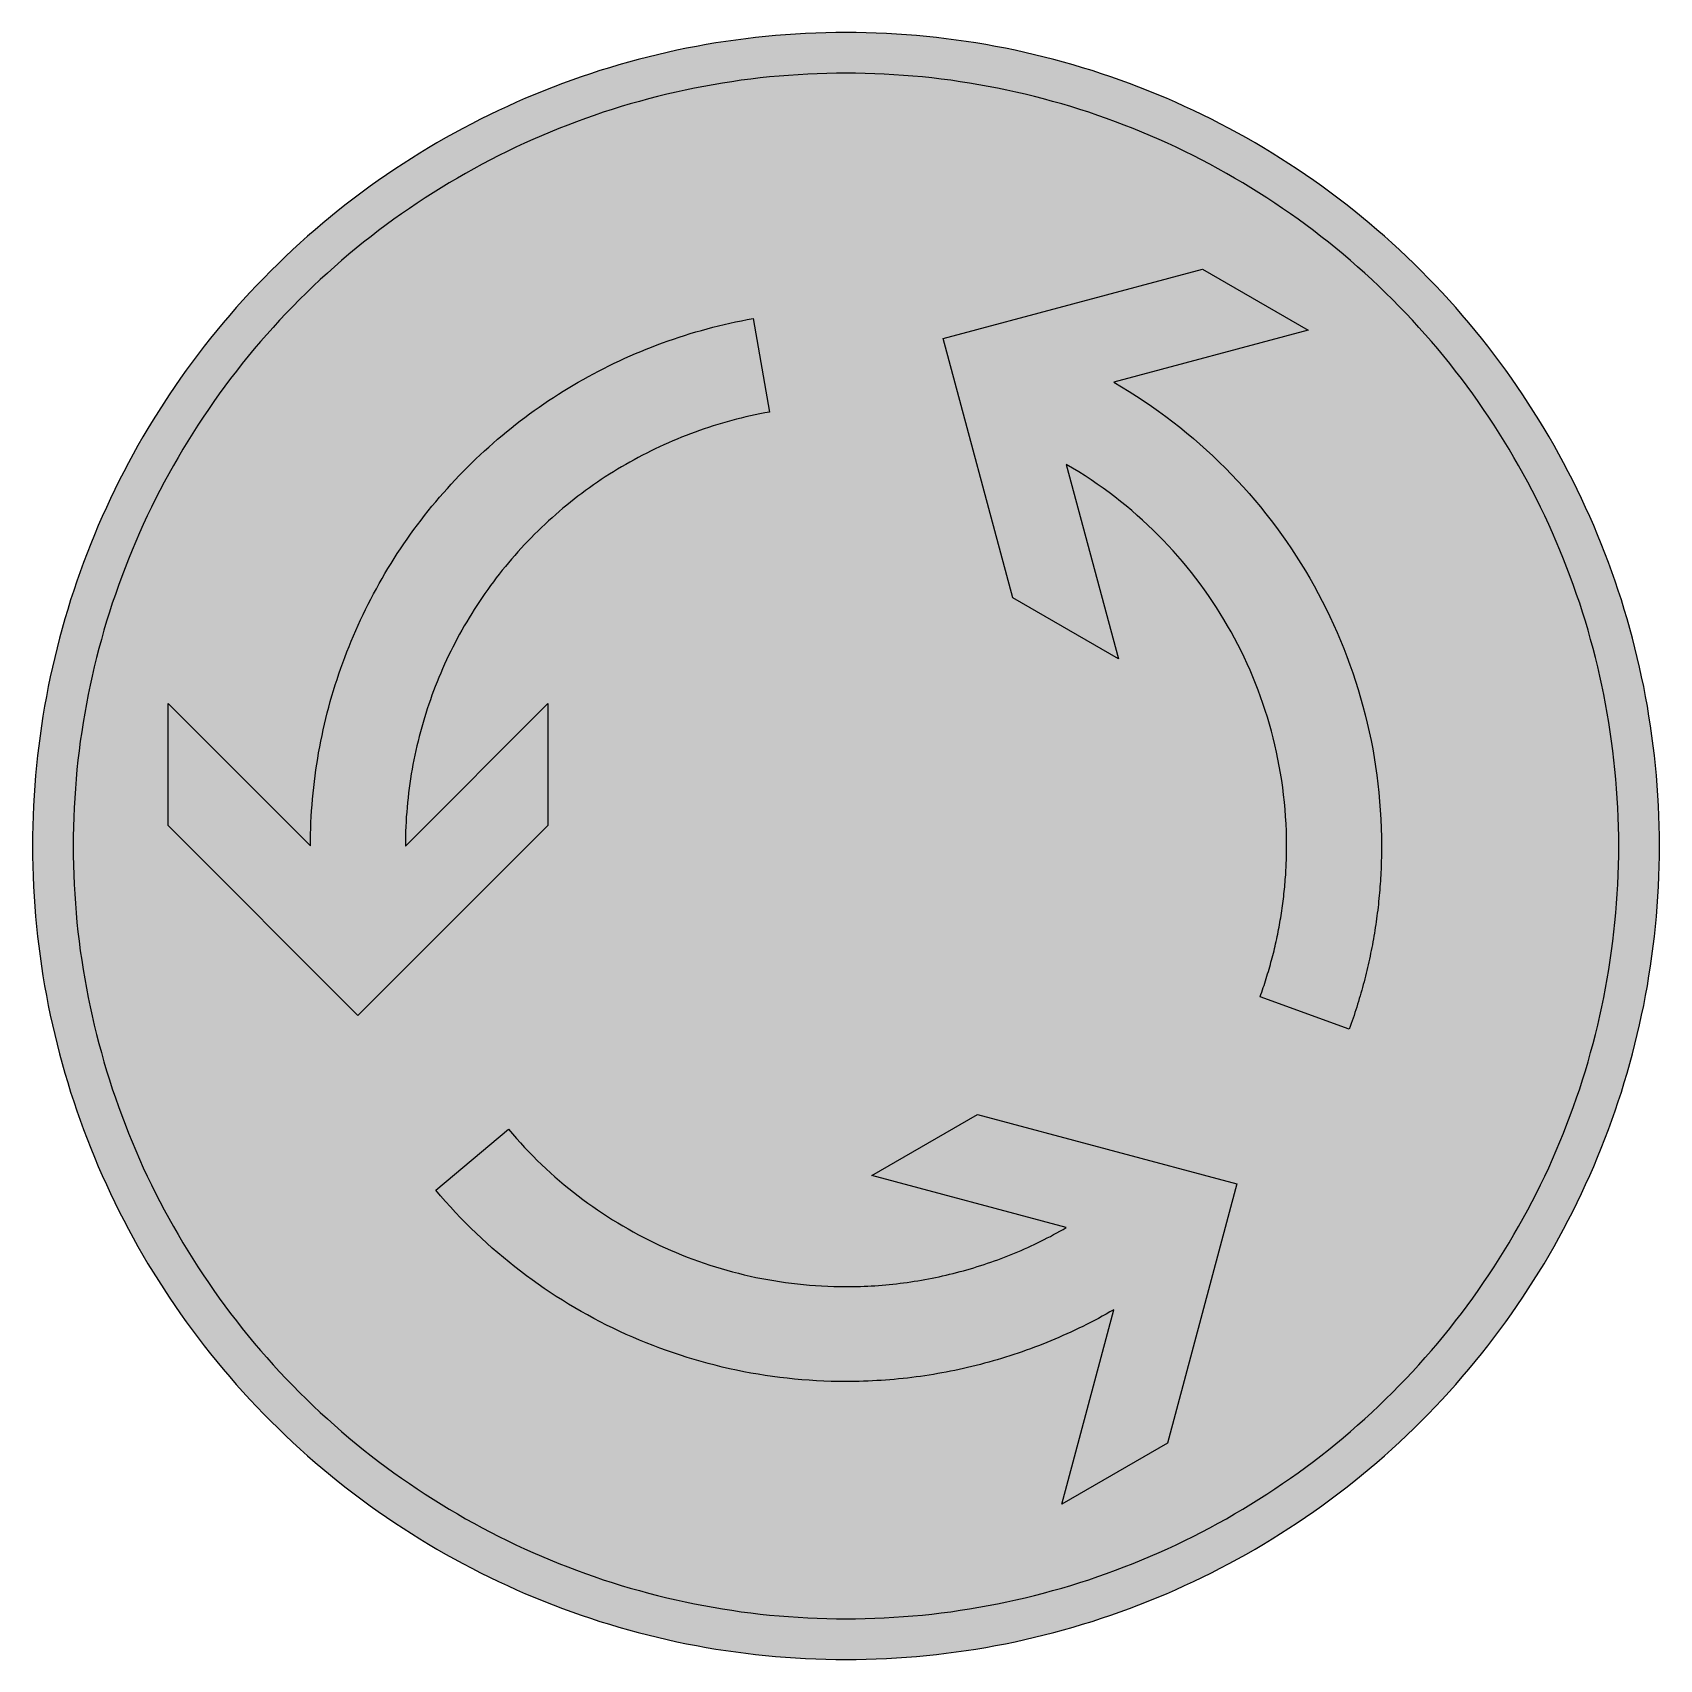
# Model space of a CAD drawing. Header units: millimetres. Extents: x 0 to 212, y 0 to 212.
import ezdxf

# ---------------------------------------------------------------- set-up
doc = ezdxf.new("R2010")
doc.units = ezdxf.units.MM

msp = doc.modelspace()

# ---------------------------------------------------------------- hatches: boundary and pattern name
for color, points in [(254, [(211.7189, 105.8869), (211.709, 107.2007), (211.6861, 108.5139), (211.6455, 109.8245), (211.5871, 111.1326), (211.5134, 112.4407), (211.4245, 113.7437), (211.3204, 115.0468), (211.201, 116.3447), (211.0638, 117.6426), (210.9114, 118.9355), (210.7413, 120.2258), (210.5584, 121.5136), (210.3577, 122.7988), (210.1418, 124.079), (209.9107, 125.3566), (209.6643, 126.6292), (209.4027, 127.8992), (209.1258, 129.1641), (208.8337, 130.4239), (208.5264, 131.6812), (208.2038, 132.936), (207.866, 134.1831), (207.5104, 135.4277), (207.1421, 136.6647), (206.7611, 137.8991), (206.3623, 139.1285), (205.9483, 140.3502), (205.5216, 141.5694), (205.0771, 142.781), (204.6199, 143.9901), (204.1474, 145.1915), (203.6623, 146.3853), (203.1619, 147.574), (202.6463, 148.7576), (202.1154, 149.9362), (201.5693, 151.1046), (201.0105, 152.2705), (200.439, 153.4262), (199.8523, 154.5768), (199.2503, 155.7198), (198.6356, 156.8577), (198.0057, 157.9855), (197.3605, 159.1081), (196.7052, 160.2232), (196.0321, 161.3281), (195.3489, 162.4279), (194.6504, 163.5176), (193.9366, 164.6022), (193.2102, 165.6766), (192.471, 166.7434), (191.7167, 167.8), (190.9521, 168.849), (190.1698, 169.8904), (189.3773, 170.9217), (188.5696, 171.9428), (187.7517, 172.9562), (186.9161, 173.9621), (186.0702, 174.9552), (185.2117, 175.9407), (184.338, 176.9161), (183.454, 177.8838), (182.5549, 178.8389), (181.643, 179.7837), (180.721, 180.7185), (179.7837, 181.643), (178.8389, 182.5549), (177.8838, 183.454), (176.9161, 184.338), (175.9407, 185.2117), (174.9552, 186.0702), (173.9621, 186.9161), (172.9562, 187.7492), (171.9428, 188.5696), (170.9217, 189.3773), (169.8904, 190.1698), (168.849, 190.9496), (167.8, 191.7167), (166.7408, 192.471), (165.6766, 193.2102), (164.6022, 193.9366), (163.5176, 194.6504), (162.4279, 195.3489), (161.3281, 196.0321), (160.2232, 196.7052), (159.1081, 197.3631), (157.9855, 198.0057), (156.8577, 198.6356), (155.7198, 199.2503), (154.5768, 199.8523), (153.4262, 200.439), (152.2705, 201.0131), (151.1046, 201.5719), (149.9362, 202.1154), (148.7576, 202.6463), (147.574, 203.1619), (146.3853, 203.6623), (145.1889, 204.15), (143.9875, 204.6199), (142.781, 205.0796), (141.5694, 205.5216), (140.3502, 205.9483), (139.1285, 206.3623), (137.8991, 206.7611), (136.6647, 207.1446), (135.4252, 207.5129), (134.1831, 207.866), (132.9334, 208.2038), (131.6812, 208.5264), (130.4239, 208.8337), (129.1641, 209.1284), (127.8966, 209.4052), (126.6292, 209.6668), (125.3541, 209.9132), (124.0765, 210.1444), (122.7963, 210.3603), (121.5136, 210.5584), (120.2258, 210.7438), (118.9355, 210.9114), (117.6401, 211.0638), (116.3447, 211.201), (115.0468, 211.3229), (113.7437, 211.4271), (112.4382, 211.516), (111.1326, 211.5896), (109.8245, 211.6455), (108.5113, 211.6861), (107.1982, 211.7115), (105.885, 211.7192), (104.5693, 211.7115), (103.2561, 211.6861), (101.9454, 211.6455), (100.6373, 211.5896), (99.3292, 211.516), (98.0262, 211.4271), (96.7232, 211.3229), (95.4253, 211.201), (94.1273, 211.0638), (92.8345, 210.9114), (91.5441, 210.7438), (90.2564, 210.5584), (88.9711, 210.3603), (87.691, 210.1444), (86.4133, 209.9132), (85.1408, 209.6668), (83.8708, 209.4052), (82.6059, 209.1284), (81.346, 208.8337), (80.0887, 208.5264), (78.834, 208.2038), (77.5868, 207.866), (76.3422, 207.5129), (75.1053, 207.1446), (73.8708, 206.7611), (72.6415, 206.3623), (71.4197, 205.9483), (70.2005, 205.5216), (68.9889, 205.0796), (67.7799, 204.6199), (66.5785, 204.15), (65.3847, 203.6623), (64.196, 203.1619), (63.0123, 202.6463), (61.8338, 202.1154), (60.6628, 201.5719), (59.4995, 201.0131), (58.3438, 200.439), (57.1932, 199.8523), (56.0502, 199.2503), (54.9123, 198.6356), (53.7845, 198.0057), (52.6618, 197.3631), (51.5468, 196.7052), (50.4419, 196.0321), (49.342, 195.3489), (48.2524, 194.6504), (47.1678, 193.9366), (46.0934, 193.2102), (45.0266, 192.471), (43.9699, 191.7167), (42.9209, 190.9496), (41.8795, 190.1698), (40.8483, 189.3773), (39.8272, 188.5696), (38.8137, 187.7492), (37.8079, 186.9161), (36.8148, 186.0702), (35.8292, 185.2117), (34.8539, 184.338), (33.8861, 183.454), (32.9311, 182.5549), (31.9862, 181.643), (31.049, 180.7185), (30.1269, 179.7837), (29.2151, 178.8389), (28.3159, 177.8838), (27.432, 176.9161), (26.5582, 175.9407), (25.6997, 174.9552), (24.8539, 173.9621), (24.0208, 172.9562), (23.2004, 171.9428), (22.3926, 170.9217), (21.6002, 169.8904), (20.8204, 168.849), (20.0533, 167.8), (19.2989, 166.7434), (18.5598, 165.6766), (17.8333, 164.6022), (17.1196, 163.5176), (16.4211, 162.4279), (15.7378, 161.3281), (15.0647, 160.2232), (14.4069, 159.1081), (13.7643, 157.9855), (13.1343, 156.8577), (12.5197, 155.7198), (11.9177, 154.5768), (11.3309, 153.4262), (10.7569, 152.2705), (10.1981, 151.1046), (9.6545, 149.9362), (9.1237, 148.7576), (8.6081, 147.574), (8.1077, 146.3853), (7.62, 145.1915), (7.1501, 143.9901), (6.6904, 142.781), (6.2484, 141.5694), (5.8217, 140.3502), (5.4077, 139.1285), (5.0089, 137.8991), (4.6253, 136.6647), (4.257, 135.4277), (3.904, 134.1831), (3.5662, 132.936), (3.2436, 131.6812), (2.9362, 130.4239), (2.6416, 129.1641), (2.3647, 127.8992), (2.1031, 126.6292), (1.8567, 125.3566), (1.6256, 124.079), (1.4097, 122.7988), (1.2116, 121.5136), (1.0262, 120.2258), (0.8585, 118.9355), (0.7061, 117.6426), (0.569, 116.3447), (0.447, 115.0468), (0.3429, 113.7437), (0.254, 112.4407), (0.1803, 111.1326), (0.1245, 109.8245), (0.0838, 108.5139), (0.0584, 107.2007), (0.0508, 105.885), (0.0584, 104.5718), (0.0838, 103.2586), (0.1245, 101.9454), (0.1803, 100.6373), (0.254, 99.3318), (0.3429, 98.0262), (0.447, 96.7232), (0.569, 95.4253), (0.7061, 94.1299), (0.8585, 92.8345), (1.0262, 91.5441), (1.2116, 90.2564), (1.4097, 88.9737), (1.6256, 87.6935), (1.8567, 86.4159), (2.1031, 85.1408), (2.3647, 83.8733), (2.6416, 82.6059), (2.9362, 81.346), (3.2436, 80.0887), (3.5662, 78.8365), (3.904, 77.5868), (4.257, 76.3448), (4.6253, 75.1053), (5.0089, 73.8708), (5.4077, 72.6415), (5.8217, 71.4197), (6.2484, 70.2005), (6.6904, 68.9889), (7.1501, 67.7824), (7.62, 66.581), (8.1077, 65.3847), (8.6081, 64.196), (9.1237, 63.0123), (9.6545, 61.8338), (10.1981, 60.6654), (10.7569, 59.4995), (11.3309, 58.3438), (11.9177, 57.1932), (12.5197, 56.0502), (13.1343, 54.9123), (13.7643, 53.7845), (14.4069, 52.6618), (15.0647, 51.5468), (15.7378, 50.4419), (16.4211, 49.342), (17.1196, 48.2524), (17.8333, 47.1678), (18.5598, 46.0934), (19.2989, 45.0291), (20.0533, 43.9699), (20.8204, 42.9209), (21.6002, 41.8795), (22.3926, 40.8483), (23.2004, 39.8272), (24.0208, 38.8137), (24.8539, 37.8079), (25.6997, 36.8148), (26.5582, 35.8292), (27.432, 34.8539), (28.3159, 33.8861), (29.2151, 32.9311), (30.1269, 31.9862), (31.049, 31.049), (31.9862, 30.1269), (32.9311, 29.2151), (33.8861, 28.3159), (34.8539, 27.432), (35.8292, 26.5582), (36.8148, 25.6997), (37.8079, 24.8539), (38.8137, 24.0182), (39.8272, 23.2004), (40.8483, 22.3926), (41.8795, 21.6002), (42.9209, 20.8178), (43.9699, 20.0533), (45.0266, 19.2989), (46.0934, 18.5598), (47.1678, 17.8333), (48.2524, 17.1196), (49.342, 16.4211), (50.4419, 15.7378), (51.5468, 15.0647), (52.6618, 14.4094), (53.7845, 13.7643), (54.9123, 13.1343), (56.0502, 12.5197), (57.1932, 11.9177), (58.3438, 11.3309), (59.4995, 10.7594), (60.6628, 10.2006), (61.8338, 9.6545), (63.0123, 9.1237), (64.196, 8.6081), (65.3847, 8.1077), (66.5785, 7.6225), (67.7799, 7.1501), (68.9889, 6.6929), (70.2005, 6.2484), (71.4197, 5.8217), (72.6415, 5.4077), (73.8708, 5.0089), (75.1053, 4.6279), (76.3422, 4.2596), (77.5868, 3.904), (78.834, 3.5662), (80.0887, 3.2436), (81.346, 2.9362), (82.6059, 2.6441), (83.8708, 2.3673), (85.1408, 2.1057), (86.4133, 1.8593), (87.691, 1.6281), (88.9711, 1.4122), (90.2564, 1.2116), (91.5441, 1.0287), (92.8345, 0.8585), (94.1273, 0.7061), (95.4253, 0.569), (96.7232, 0.4496), (98.0262, 0.3454), (99.3292, 0.2565), (100.6373, 0.1829), (101.9454, 0.1245), (103.2561, 0.0838), (104.5693, 0.061), (105.885, 0.0533), (107.1982, 0.061), (108.5113, 0.0838), (109.8245, 0.1245), (111.1326, 0.1829), (112.4382, 0.2565), (113.7437, 0.3454), (115.0468, 0.4496), (116.3447, 0.569), (117.6401, 0.7061), (118.9355, 0.8585), (120.2258, 1.0287), (121.5136, 1.2116), (122.7963, 1.4122), (124.0765, 1.6281), (125.3541, 1.8593), (126.6292, 2.1057), (127.8966, 2.3673), (129.1641, 2.6441), (130.4239, 2.9362), (131.6812, 3.2436), (132.9334, 3.5662), (134.1831, 3.904), (135.4252, 4.2596), (136.6647, 4.6279), (137.8991, 5.0089), (139.1285, 5.4077), (140.3502, 5.8217), (141.5694, 6.2484), (142.781, 6.6929), (143.9875, 7.1501), (145.1889, 7.6225), (146.3853, 8.1077), (147.574, 8.6081), (148.7576, 9.1237), (149.9362, 9.6545), (151.1046, 10.2006), (152.2705, 10.7594), (153.4262, 11.3309), (154.5768, 11.9177), (155.7198, 12.5197), (156.8577, 13.1343), (157.9855, 13.7643), (159.1081, 14.4094), (160.2232, 15.0647), (161.3281, 15.7378), (162.4279, 16.4211), (163.5176, 17.1196), (164.6022, 17.8333), (165.6766, 18.5598), (166.7408, 19.2989), (167.8, 20.0533), (168.849, 20.8178), (169.8904, 21.6002), (170.9217, 22.3926), (171.9428, 23.2004), (172.9562, 24.0182), (173.9621, 24.8539), (174.9552, 25.6997), (175.9407, 26.5582), (176.9161, 27.432), (177.8838, 28.3159), (178.8389, 29.2151), (179.7837, 30.1269), (180.721, 31.049), (181.643, 31.9862), (182.5549, 32.9311), (183.454, 33.8861), (184.338, 34.8539), (185.2117, 35.8292), (186.0702, 36.8148), (186.9161, 37.8079), (187.7517, 38.8137), (188.5696, 39.8272), (189.3773, 40.8483), (190.1698, 41.8795), (190.9521, 42.9209), (191.7167, 43.9699), (192.471, 45.0291), (193.2102, 46.0934), (193.9366, 47.1678), (194.6504, 48.2524), (195.3489, 49.342), (196.0321, 50.4419), (196.7052, 51.5468), (197.3605, 52.6618), (198.0057, 53.7845), (198.6356, 54.9123), (199.2503, 56.0502), (199.8523, 57.1932), (200.439, 58.3438), (201.0105, 59.4995), (201.5693, 60.6654), (202.1154, 61.8338), (202.6463, 63.0123), (203.1619, 64.196), (203.6623, 65.3847), (204.1474, 66.581), (204.6199, 67.7824), (205.0771, 68.9889), (205.5216, 70.2005), (205.9483, 71.4197), (206.3623, 72.6415), (206.7611, 73.8708), (207.1421, 75.1053), (207.5104, 76.3448), (207.866, 77.5868), (208.2038, 78.8365), (208.5264, 80.0887), (208.8337, 81.346), (209.1258, 82.6059), (209.4027, 83.8733), (209.6643, 85.1408), (209.9107, 86.4159), (210.1418, 87.6935), (210.3577, 88.9737), (210.5584, 90.2564), (210.7413, 91.5441), (210.9114, 92.8345), (211.0638, 94.1299), (211.201, 95.4253), (211.3204, 96.7232), (211.4245, 98.0262), (211.5134, 99.3318), (211.5871, 100.6373), (211.6455, 101.9454), (211.6861, 103.2586), (211.709, 104.5718), (211.7166, 105.885)]), (144, [(206.4272, 105.8869), (206.4182, 107.1347), (206.3953, 108.3818), (206.3572, 109.6264), (206.3013, 110.871), (206.2328, 112.1131), (206.1489, 113.3526), (206.0499, 114.5896), (205.933, 115.824), (205.8035, 117.0534), (205.6587, 118.2827), (205.4987, 119.5095), (205.3234, 120.7313), (205.1355, 121.953), (204.9297, 123.1697), (204.7113, 124.3813), (204.4776, 125.5928), (204.2287, 126.7968), (203.9645, 128.0008), (203.6877, 129.1971), (203.393, 130.3934), (203.0882, 131.5822), (202.7657, 132.7683), (202.4304, 133.9494), (202.0799, 135.1255), (201.7166, 136.2989), (201.3382, 137.4648), (200.9445, 138.6281), (200.5381, 139.7864), (200.119, 140.937), (199.6846, 142.0851), (199.2351, 143.2255), (198.7728, 144.3609), (198.2978, 145.4912), (197.8076, 146.6139), (197.3047, 147.734), (196.7865, 148.844), (196.2556, 149.9514), (195.7121, 151.0513), (195.1533, 152.1435), (194.5818, 153.2306), (193.9976, 154.3101), (193.4007, 155.382), (192.7885, 156.4462), (192.1637, 157.5054), (191.5262, 158.557), (190.8759, 159.6009), (190.2104, 160.6372), (189.5348, 161.6659), (188.8439, 162.687), (188.1429, 163.7005), (187.4266, 164.7038), (186.6976, 165.702), (185.9559, 166.69), (185.2041, 167.6705), (184.437, 168.6408), (183.6572, 169.6034), (182.8673, 170.5585), (182.0621, 171.5033), (181.2468, 172.4381), (180.4162, 173.3652), (179.5755, 174.2846), (178.722, 175.1914), (177.8559, 176.0906), (176.9796, 176.9796), (176.0906, 177.8559), (175.1914, 178.722), (174.2846, 179.5755), (173.3652, 180.4162), (172.4381, 181.2442), (171.5033, 182.0621), (170.5585, 182.8648), (169.6034, 183.6572), (168.6408, 184.437), (167.6705, 185.2041), (166.69, 185.9559), (165.702, 186.6976), (164.7038, 187.4266), (163.7005, 188.1429), (162.687, 188.8439), (161.6659, 189.5348), (160.6372, 190.2104), (159.6009, 190.8759), (158.557, 191.5262), (157.5054, 192.1637), (156.4462, 192.7885), (155.382, 193.4007), (154.3075, 193.9976), (153.228, 194.5818), (152.1435, 195.1533), (151.0487, 195.7121), (149.9514, 196.2556), (148.844, 196.7865), (147.734, 197.3047), (146.6139, 197.8076), (145.4912, 198.2978), (144.3609, 198.7728), (143.2255, 199.2351), (142.0825, 199.6846), (140.937, 200.119), (139.7838, 200.5406), (138.6281, 200.947), (137.4648, 201.3382), (136.2989, 201.7166), (135.1255, 202.0824), (133.9494, 202.4304), (132.7683, 202.7657), (131.5822, 203.0882), (130.3909, 203.3956), (129.1971, 203.6877), (127.9982, 203.9645), (126.7968, 204.2287), (125.5903, 204.4776), (124.3813, 204.7113), (123.1671, 204.9323), (121.9505, 205.1355), (120.7313, 205.326), (119.5095, 205.5012), (118.2827, 205.6613), (117.0534, 205.806), (115.8215, 205.9356), (114.587, 206.0499), (113.35, 206.1489), (112.1105, 206.2353), (110.871, 206.3039), (109.6264, 206.3572), (108.3818, 206.3953), (107.1347, 206.4207), (105.885, 206.4283), (104.6353, 206.4207), (103.3882, 206.3953), (102.1436, 206.3572), (100.899, 206.3039), (99.6569, 206.2353), (98.4174, 206.1489), (97.1804, 206.0499), (95.946, 205.9356), (94.7166, 205.806), (93.4872, 205.6613), (92.2604, 205.5012), (91.0387, 205.326), (89.8169, 205.1355), (88.6003, 204.9323), (87.3887, 204.7113), (86.1771, 204.4776), (84.9732, 204.2287), (83.7692, 203.9645), (82.5729, 203.6877), (81.3765, 203.3956), (80.1878, 203.0882), (79.0016, 202.7657), (77.8205, 202.4304), (76.6445, 202.0824), (75.471, 201.7166), (74.3052, 201.3382), (73.1418, 200.947), (71.9836, 200.5406), (70.833, 200.119), (69.6849, 199.6846), (68.5444, 199.2351), (67.4091, 198.7728), (66.2788, 198.2978), (65.1561, 197.8076), (64.0359, 197.3047), (62.926, 196.7865), (61.8185, 196.2556), (60.7187, 195.7121), (59.6265, 195.1533), (58.5394, 194.5818), (57.4599, 193.9976), (56.388, 193.4007), (55.3237, 192.7885), (54.2646, 192.1637), (53.213, 191.5262), (52.1691, 190.8759), (51.1327, 190.2104), (50.104, 189.5348), (49.083, 188.8439), (48.0695, 188.1429), (47.0662, 187.4266), (46.068, 186.6976), (45.0799, 185.9559), (44.0995, 185.2041), (43.1292, 184.437), (42.1665, 183.6572), (41.2115, 182.8648), (40.2666, 182.0621), (39.3319, 181.2442), (38.4048, 180.4162), (37.4853, 179.5755), (36.5785, 178.722), (35.6794, 177.8559), (34.7904, 176.9796), (33.9141, 176.0906), (33.0479, 175.1914), (32.1945, 174.2846), (31.3538, 173.3652), (30.5257, 172.4381), (29.7078, 171.5033), (28.9052, 170.5585), (28.1127, 169.6034), (27.3329, 168.6408), (26.5659, 167.6705), (25.814, 166.69), (25.0723, 165.702), (24.3434, 164.7038), (23.6271, 163.7005), (22.926, 162.687), (22.2352, 161.6659), (21.5595, 160.6372), (20.894, 159.6009), (20.2438, 158.557), (19.6063, 157.5054), (18.9814, 156.4462), (18.3693, 155.382), (17.7724, 154.3101), (17.1882, 153.2306), (16.6167, 152.1435), (16.0579, 151.0513), (15.5143, 149.9514), (14.9835, 148.844), (14.4653, 147.734), (13.9624, 146.6139), (13.4722, 145.4912), (12.9972, 144.3609), (12.5349, 143.2255), (12.0853, 142.0851), (11.651, 140.937), (11.2293, 139.7864), (10.8229, 138.6281), (10.4318, 137.4648), (10.0533, 136.2989), (9.6876, 135.1255), (9.3396, 133.9494), (9.0043, 132.7683), (8.6817, 131.5822), (8.3744, 130.3934), (8.0823, 129.1971), (7.8054, 128.0008), (7.5413, 126.7968), (7.2923, 125.5928), (7.0587, 124.3813), (6.8377, 123.1697), (6.6345, 121.953), (6.444, 120.7313), (6.2687, 119.5095), (6.1087, 118.2827), (5.9639, 117.0534), (5.8344, 115.824), (5.7201, 114.5896), (5.621, 113.3526), (5.5347, 112.1131), (5.4661, 110.871), (5.4127, 109.6264), (5.3746, 108.3818), (5.3492, 107.1347), (5.3416, 105.885), (5.3492, 104.6353), (5.3746, 103.3882), (5.4127, 102.1436), (5.4661, 100.899), (5.5347, 99.6594), (5.621, 98.4199), (5.7201, 97.1829), (5.8344, 95.9485), (5.9639, 94.7166), (6.1087, 93.4872), (6.2687, 92.2604), (6.444, 91.0387), (6.6345, 89.8195), (6.8377, 88.6028), (7.0587, 87.3887), (7.2923, 86.1797), (7.5413, 84.9732), (7.8054, 83.7717), (8.0823, 82.5729), (8.3744, 81.3791), (8.6817, 80.1878), (9.0043, 79.0016), (9.3396, 77.8205), (9.6876, 76.6445), (10.0533, 75.471), (10.4318, 74.3052), (10.8229, 73.1418), (11.2293, 71.9861), (11.651, 70.833), (12.0853, 69.6874), (12.5349, 68.5444), (12.9972, 67.4091), (13.4722, 66.2788), (13.9624, 65.1561), (14.4653, 64.0359), (14.9835, 62.926), (15.5143, 61.8185), (16.0579, 60.7212), (16.6167, 59.6265), (17.1882, 58.5419), (17.7724, 57.4624), (18.3693, 56.388), (18.9814, 55.3237), (19.6063, 54.2646), (20.2438, 53.213), (20.894, 52.1691), (21.5595, 51.1327), (22.2352, 50.104), (22.926, 49.083), (23.6271, 48.0695), (24.3434, 47.0662), (25.0723, 46.068), (25.814, 45.0799), (26.5659, 44.0995), (27.3329, 43.1292), (28.1127, 42.1665), (28.9052, 41.2115), (29.7078, 40.2666), (30.5257, 39.3319), (31.3538, 38.4048), (32.1945, 37.4853), (33.0479, 36.5785), (33.9141, 35.6794), (34.7904, 34.7904), (35.6794, 33.9141), (36.5785, 33.0479), (37.4853, 32.1945), (38.4048, 31.3538), (39.3319, 30.5232), (40.2666, 29.7078), (41.2115, 28.9027), (42.1665, 28.1127), (43.1292, 27.3329), (44.0995, 26.5659), (45.0799, 25.814), (46.068, 25.0723), (47.0662, 24.3434), (48.0695, 23.6271), (49.083, 22.926), (50.104, 22.2352), (51.1327, 21.5595), (52.1691, 20.894), (53.213, 20.2438), (54.2646, 19.6063), (55.3237, 18.9814), (56.388, 18.3693), (57.4599, 17.7724), (58.5394, 17.1882), (59.6265, 16.6167), (60.7187, 16.0579), (61.8185, 15.5143), (62.926, 14.9835), (64.0359, 14.4653), (65.1561, 13.9624), (66.2788, 13.4722), (67.4091, 12.9972), (68.5444, 12.5349), (69.6849, 12.0853), (70.833, 11.651), (71.9836, 11.2319), (73.1418, 10.8255), (74.3052, 10.4318), (75.471, 10.0533), (76.6445, 9.6901), (77.8205, 9.3396), (79.0016, 9.0043), (80.1878, 8.6817), (81.3765, 8.3769), (82.5729, 8.0823), (83.7692, 7.8054), (84.9732, 7.5413), (86.1771, 7.2923), (87.3887, 7.0587), (88.6003, 6.8402), (89.8169, 6.6345), (91.0387, 6.4465), (92.2604, 6.2713), (93.4872, 6.1112), (94.7166, 5.9665), (95.946, 5.8369), (97.1804, 5.7201), (98.4174, 5.621), (99.6569, 5.5372), (100.899, 5.4686), (102.1436, 5.4127), (103.3882, 5.3746), (104.6353, 5.3518), (105.885, 5.3442), (107.1347, 5.3518), (108.3818, 5.3746), (109.6264, 5.4127), (110.871, 5.4686), (112.1105, 5.5372), (113.35, 5.621), (114.587, 5.7201), (115.8215, 5.8369), (117.0534, 5.9665), (118.2827, 6.1112), (119.5095, 6.2713), (120.7313, 6.4465), (121.9505, 6.6345), (123.1671, 6.8402), (124.3813, 7.0587), (125.5903, 7.2923), (126.7968, 7.5413), (127.9982, 7.8054), (129.1971, 8.0823), (130.3909, 8.3769), (131.5822, 8.6817), (132.7683, 9.0043), (133.9494, 9.3396), (135.1255, 9.6901), (136.2989, 10.0533), (137.4648, 10.4318), (138.6281, 10.8255), (139.7838, 11.2319), (140.937, 11.651), (142.0825, 12.0853), (143.2255, 12.5349), (144.3609, 12.9972), (145.4912, 13.4722), (146.6139, 13.9624), (147.734, 14.4653), (148.844, 14.9835), (149.9514, 15.5143), (151.0487, 16.0579), (152.1435, 16.6167), (153.228, 17.1882), (154.3075, 17.7724), (155.382, 18.3693), (156.4462, 18.9814), (157.5054, 19.6063), (158.557, 20.2438), (159.6009, 20.894), (160.6372, 21.5595), (161.6659, 22.2352), (162.687, 22.926), (163.7005, 23.6271), (164.7038, 24.3434), (165.702, 25.0723), (166.69, 25.814), (167.6705, 26.5659), (168.6408, 27.3329), (169.6034, 28.1127), (170.5585, 28.9027), (171.5033, 29.7078), (172.4381, 30.5232), (173.3652, 31.3538), (174.2846, 32.1945), (175.1914, 33.0479), (176.0906, 33.9141), (176.9796, 34.7904), (177.8559, 35.6794), (178.722, 36.5785), (179.5755, 37.4853), (180.4162, 38.4048), (181.2468, 39.3319), (182.0621, 40.2666), (182.8673, 41.2115), (183.6572, 42.1665), (184.437, 43.1292), (185.2041, 44.0995), (185.9559, 45.0799), (186.6976, 46.068), (187.4266, 47.0662), (188.1429, 48.0695), (188.8439, 49.083), (189.5348, 50.104), (190.2104, 51.1327), (190.8759, 52.1691), (191.5262, 53.213), (192.1637, 54.2646), (192.7885, 55.3237), (193.4007, 56.388), (193.9976, 57.4624), (194.5818, 58.5419), (195.1533, 59.6265), (195.7121, 60.7212), (196.2556, 61.8185), (196.7865, 62.926), (197.3047, 64.0359), (197.8076, 65.1561), (198.2978, 66.2788), (198.7728, 67.4091), (199.2351, 68.5444), (199.6846, 69.6874), (200.119, 70.833), (200.5381, 71.9861), (200.9445, 73.1418), (201.3382, 74.3052), (201.7166, 75.471), (202.0799, 76.6445), (202.4304, 77.8205), (202.7657, 79.0016), (203.0882, 80.1878), (203.393, 81.3791), (203.6877, 82.5729), (203.9645, 83.7717), (204.2287, 84.9732), (204.4776, 86.1797), (204.7113, 87.3887), (204.9297, 88.6028), (205.1355, 89.8195), (205.3234, 91.0387), (205.4987, 92.2604), (205.6587, 93.4872), (205.8035, 94.7166), (205.933, 95.9485), (206.0499, 97.1829), (206.1489, 98.4199), (206.2328, 99.6594), (206.3013, 100.899), (206.3572, 102.1436), (206.3953, 103.3882), (206.4182, 104.6353), (206.4258, 105.885)]), (254, [(118.5415, 171.903), (152.2748, 180.9415), (166.0232, 173.004), (140.7224, 166.2257), (141.7244, 165.6334), (142.7175, 165.0263), (143.698, 164.4066), (144.6657, 163.769), (145.6207, 163.1188), (146.5631, 162.4533), (147.4902, 161.7726), (148.4071, 161.0792), (149.3114, 160.3705), (150.2004, 159.6492), (151.0767, 158.9151), (151.9403, 158.1683), (152.7912, 157.4063), (153.6268, 156.6316), (154.4498, 155.8442), (155.26, 155.0467), (156.0551, 154.2339), (156.8348, 153.4109), (157.6019, 152.5753), (158.3538, 151.7269), (159.0904, 150.8684), (159.8143, 149.9997), (160.5229, 149.1183), (161.2163, 148.2268), (161.8971, 147.3225), (162.56, 146.4107), (163.2102, 145.4861), (163.8427, 144.5539), (164.4625, 143.6091), (165.0644, 142.6566), (165.6512, 141.6939), (166.2227, 140.7211), (166.7789, 139.7406), (167.32, 138.75), (167.8432, 137.7518), (168.3512, 136.7434), (168.844, 135.73), (169.3189, 134.7038), (169.7761, 133.6726), (170.2206, 132.6337), (170.6448, 131.5872), (171.0538, 130.5331), (171.4449, 129.4714), (171.8208, 128.4021), (172.179, 127.3277), (172.5168, 126.2456), (172.8419, 125.1585), (173.1467, 124.0638), (173.4337, 122.9639), (173.703, 121.859), (173.957, 120.7465), (174.1907, 119.6315), (174.4066, 118.5088), (174.6047, 117.381), (174.785, 116.2507), (174.945, 115.1153), (175.0873, 113.9749), (175.2117, 112.8293), (175.3159, 111.6813), (175.4022, 110.5281), (175.4708, 109.3724), (175.5191, 108.2142), (175.547, 107.0508), (175.5572, 105.885), (175.5572, 105.504), (175.5546, 105.123), (175.5496, 104.742), (175.5419, 104.3635), (175.5318, 103.9825), (175.5216, 103.6015), (175.5064, 103.2205), (175.4911, 102.8421), (175.4734, 102.4611), (175.453, 102.0826), (175.4327, 101.7016), (175.4073, 101.3231), (175.3819, 100.9447), (175.354, 100.5637), (175.3235, 100.1852), (175.293, 99.8068), (175.2575, 99.4283), (175.2219, 99.0498), (175.1838, 98.6739), (175.1432, 98.2955), (175.1, 97.917), (175.0568, 97.5411), (175.0111, 97.1626), (174.9603, 96.7867), (174.912, 96.4108), (174.8587, 96.0349), (174.8028, 95.6589), (174.7469, 95.283), (174.6885, 94.9096), (174.6275, 94.5337), (174.564, 94.1603), (174.5005, 93.787), (174.432, 93.4136), (174.3634, 93.0402), (174.2923, 92.6668), (174.2186, 92.2934), (174.1449, 91.9226), (174.0662, 91.5492), (173.9875, 91.1784), (173.9062, 90.8075), (173.8249, 90.4367), (173.7385, 90.0684), (173.6522, 89.6976), (173.5633, 89.3293), (173.4718, 88.961), (173.3779, 88.5927), (173.2839, 88.2244), (173.1848, 87.8586), (173.0858, 87.4903), (172.9842, 87.1245), (172.8826, 86.7588), (172.7759, 86.393), (172.6692, 86.0298), (172.56, 85.664), (172.4482, 85.3008), (172.3339, 84.9376), (172.2196, 84.5769), (172.1028, 84.2137), (171.9834, 83.853), (171.8615, 83.4923), (171.737, 83.1317), (171.6126, 82.7735), (171.4856, 82.4128), (171.356, 82.0547), (159.7561, 86.2799), (159.86, 86.5734), (159.9667, 86.868), (160.0683, 87.1652), (160.1699, 87.4598), (160.2689, 87.757), (160.368, 88.0542), (160.4645, 88.3539), (160.5585, 88.6511), (160.6525, 88.9508), (160.7439, 89.248), (160.8353, 89.5477), (160.9217, 89.8474), (161.0081, 90.1497), (161.0944, 90.4494), (161.1782, 90.7517), (161.2595, 91.0539), (161.3383, 91.3562), (161.417, 91.6584), (161.4932, 91.9607), (161.5694, 92.263), (161.6431, 92.5678), (161.7142, 92.8726), (161.7853, 93.1748), (161.8539, 93.4796), (161.9199, 93.787), (161.9834, 94.0918), (162.0469, 94.3966), (162.1104, 94.7039), (162.1688, 95.0087), (162.2273, 95.316), (162.2857, 95.6234), (162.339, 95.9307), (162.3924, 96.2381), (162.4457, 96.5454), (162.494, 96.8553), (162.5422, 97.1626), (162.5905, 97.4725), (162.6362, 97.7798), (162.6794, 98.0897), (162.72, 98.3996), (162.7607, 98.7095), (162.7988, 99.0194), (162.8343, 99.3292), (162.8699, 99.6417), (162.9029, 99.9515), (162.9334, 100.2614), (162.9639, 100.5738), (162.9918, 100.8837), (163.0197, 101.1961), (163.0426, 101.5086), (163.0655, 101.8184), (163.0883, 102.1309), (163.1061, 102.4433), (163.1264, 102.7557), (163.1417, 103.0681), (163.1569, 103.3805), (163.1696, 103.693), (163.1798, 104.0054), (163.1899, 104.3203), (163.1975, 104.6328), (163.2026, 104.9452), (163.2077, 105.2601), (163.2102, 105.5726), (163.2102, 105.885), (163.2026, 106.8451), (163.1798, 107.8001), (163.1391, 108.7552), (163.0832, 109.7051), (163.0121, 110.6551), (162.9258, 111.6), (162.8242, 112.5398), (162.7073, 113.4796), (162.5752, 114.4143), (162.4254, 115.3439), (162.2628, 116.271), (162.085, 117.1956), (161.892, 118.1125), (161.6862, 119.0269), (161.4627, 119.9388), (161.2265, 120.843), (160.975, 121.7422), (160.7109, 122.6388), (160.4289, 123.5278), (160.1343, 124.4117), (159.827, 125.2906), (159.5044, 126.1643), (159.1691, 127.033), (158.8186, 127.8941), (158.4554, 128.7501), (158.0769, 129.5984), (157.6857, 130.4392), (157.2819, 131.2748), (156.8628, 132.1054), (156.4335, 132.9258), (155.989, 133.7412), (155.5318, 134.5489), (155.0594, 135.349), (154.5768, 136.1389), (154.0815, 136.9238), (153.5735, 137.701), (153.0502, 138.4681), (152.5168, 139.2276), (151.9707, 139.9794), (151.4119, 140.7236), (150.8404, 141.4577), (150.2588, 142.1816), (149.6619, 142.8979), (149.0548, 143.604), (148.4376, 144.2999), (147.8051, 144.9883), (147.1625, 145.6665), (146.5097, 146.3345), (145.8443, 146.9923), (145.1661, 147.6375), (144.4777, 148.275), (143.7792, 148.9024), (143.068, 149.5171), (142.3467, 150.1216), (141.6152, 150.716), (140.8709, 151.2976), (140.1191, 151.8691), (139.3546, 152.4279), (138.5773, 152.974), (137.7925, 153.51), (136.9974, 154.0332), (136.1897, 154.5463), (135.3744, 155.0441), (134.5463, 155.5318), (141.3288, 130.2325), (127.5803, 138.17)]), (254, [(42.3855, 83.8383), (17.6911, 108.5328), (17.6911, 124.4078), (36.2119, 105.8869), (36.2153, 106.6521), (36.228, 107.4191), (36.2483, 108.1862), (36.2788, 108.9508), (36.3169, 109.7128), (36.3626, 110.4773), (36.416, 111.2368), (36.4795, 111.9988), (36.5506, 112.7557), (36.6293, 113.5151), (36.7182, 114.2695), (36.8122, 115.0264), (36.9164, 115.7783), (37.0281, 116.5301), (37.1475, 117.2794), (37.277, 118.0287), (37.4142, 118.7755), (37.5564, 119.5197), (37.7114, 120.2614), (37.8714, 121.0031), (38.039, 121.7422), (38.2143, 122.4788), (38.3997, 123.2129), (38.5928, 123.9444), (38.7934, 124.6759), (38.9992, 125.4023), (39.2151, 126.1288), (39.4411, 126.8501), (39.6723, 127.569), (39.911, 128.2878), (40.1574, 129.0015), (40.4114, 129.7153), (40.6756, 130.4239), (40.9448, 131.13), (41.2242, 131.8336), (41.5087, 132.5347), (41.8008, 133.2306), (42.103, 133.9266), (42.4104, 134.6175), (42.7279, 135.3033), (43.0505, 135.9891), (43.3807, 136.6698), (43.7185, 137.348), (44.0639, 138.0211), (44.4195, 138.6916), (44.7802, 139.3596), (45.146, 140.0226), (45.5219, 140.683), (45.9054, 141.3383), (46.294, 141.9885), (46.6928, 142.6362), (47.0967, 143.2814), (47.5082, 143.9215), (47.9273, 144.5565), (48.354, 145.1889), (48.7883, 145.8163), (49.2277, 146.4386), (49.6773, 147.0558), (50.132, 147.6705), (50.5943, 148.2801), (51.0616, 148.8846), (51.5391, 149.4841), (52.0217, 150.081), (52.512, 150.6703), (53.0073, 151.2545), (53.5102, 151.8336), (54.0182, 152.4076), (54.5338, 152.974), (55.052, 153.5354), (55.5777, 154.0891), (56.1086, 154.6377), (56.6471, 155.1813), (57.1881, 155.7172), (57.7367, 156.2456), (58.2905, 156.7688), (58.8493, 157.2844), (59.4131, 157.795), (59.9821, 158.3004), (60.5561, 158.7957), (61.1353, 159.2885), (61.7195, 159.7711), (62.3087, 160.2486), (62.9031, 160.721), (63.5, 161.1859), (64.1045, 161.6431), (64.7141, 162.0926), (65.3263, 162.5371), (65.946, 162.974), (66.5683, 163.4058), (67.1932, 163.8275), (67.8256, 164.2466), (68.4606, 164.6555), (69.1007, 165.0568), (69.7459, 165.4531), (70.3961, 165.8417), (71.0489, 166.2252), (71.7042, 166.5986), (72.3671, 166.9669), (73.0301, 167.3276), (73.7006, 167.6806), (74.3737, 168.0261), (75.0494, 168.3639), (75.7301, 168.6941), (76.4134, 169.0192), (77.1017, 169.3342), (77.7926, 169.6441), (78.4885, 169.9463), (79.1845, 170.241), (79.8881, 170.528), (80.5917, 170.8048), (81.3003, 171.0766), (82.0115, 171.3408), (82.7278, 171.5973), (83.4441, 171.8462), (84.1654, 172.0875), (84.8893, 172.3212), (85.6158, 172.5447), (86.3448, 172.7632), (87.0788, 172.974), (87.8129, 173.1747), (88.552, 173.3677), (89.2912, 173.5531), (90.0354, 173.7335), (90.7796, 173.9011), (91.5289, 174.0637), (92.2782, 174.2186), (93.0326, 174.3634), (93.787, 174.5005), (95.9323, 162.3423), (95.311, 162.2273), (94.6912, 162.1079), (94.074, 161.9809), (93.4568, 161.8488), (92.8446, 161.7091), (92.2325, 161.5618), (91.6229, 161.4094), (91.0158, 161.2494), (90.4113, 161.0843), (89.8093, 160.9115), (89.2073, 160.7312), (88.6104, 160.5458), (88.0161, 160.3553), (87.4217, 160.1572), (86.8324, 159.9514), (86.2432, 159.7406), (85.659, 159.5247), (85.0748, 159.3012), (84.4956, 159.0726), (83.9191, 158.8364), (83.3425, 158.5925), (82.771, 158.3461), (82.202, 158.0921), (81.6381, 157.8305), (81.0743, 157.5638), (80.5155, 157.292), (79.9567, 157.0126), (79.4055, 156.7282), (78.8543, 156.4386), (78.3057, 156.1414), (77.7621, 155.8392), (77.2211, 155.5318), (76.6851, 155.2169), (76.1517, 154.8968), (75.6209, 154.5717), (75.0951, 154.2415), (74.5719, 153.9037), (74.0512, 153.5608), (73.5355, 153.2128), (73.0225, 152.8572), (72.5145, 152.4991), (72.0115, 152.1333), (71.5086, 151.7625), (71.0133, 151.384), (70.5206, 151.003), (70.0303, 150.6144), (69.5452, 150.2232), (69.0651, 149.8244), (68.5876, 149.4206), (68.1152, 149.0116), (67.6478, 148.5976), (67.1855, 148.176), (66.7258, 147.7518), (66.2686, 147.3225), (65.819, 146.8857), (65.372, 146.4437), (64.93, 145.9992), (64.4931, 145.5471), (64.0613, 145.0924), (63.6346, 144.6301), (63.2104, 144.1628), (62.7913, 143.6929), (62.3799, 143.2154), (61.9709, 142.7353), (61.5671, 142.2476), (61.1708, 141.7574), (60.7771, 141.2646), (60.391, 140.7668), (60.0126, 140.2664), (59.6367, 139.761), (59.2684, 139.2504), (58.9077, 138.7399), (58.5495, 138.2243), (58.199, 137.7036), (57.8536, 137.1803), (57.5158, 136.6545), (57.183, 136.1237), (56.8554, 135.5928), (56.5353, 135.0543), (56.2204, 134.5159), (55.9105, 133.9723), (55.6082, 133.4262), (55.311, 132.8776), (55.0215, 132.3264), (54.737, 131.7727), (54.4576, 131.2139), (54.1858, 130.6551), (53.9191, 130.0912), (53.66, 129.5248), (53.406, 128.9558), (53.1571, 128.3843), (52.9184, 127.8128), (52.6821, 127.2362), (52.4535, 126.6571), (52.23, 126.0754), (52.0141, 125.4912), (51.8058, 124.907), (51.6026, 124.3178), (51.4045, 123.7285), (51.214, 123.1341), (51.0311, 122.5398), (50.8533, 121.9429), (50.6832, 121.346), (50.5181, 120.744), (50.358, 120.142), (50.2082, 119.5375), (50.0634, 118.933), (49.9237, 118.3234), (49.7916, 117.7138), (49.6672, 117.1042), (49.5478, 116.492), (49.436, 115.8773), (49.3293, 115.2601), (49.2303, 114.6454), (49.1388, 114.0257), (49.0525, 113.4059), (48.9737, 112.7862), (48.9026, 112.1639), (48.8366, 111.539), (48.7782, 110.9142), (48.7274, 110.2893), (48.6816, 109.662), (48.6435, 109.0346), (48.6131, 108.4072), (48.5902, 107.7773), (48.5724, 107.1474), (48.5623, 106.5174), (48.5572, 105.885), (67.08, 124.4078), (67.08, 108.5328)]), (254, [(156.7311, 61.9178), (147.6925, 28.1848), (133.9441, 20.2473), (140.7224, 45.5468), (140.2232, 45.2603), (139.7229, 44.9809), (139.2225, 44.704), (138.7196, 44.4322), (138.2141, 44.1655), (137.7061, 43.9014), (137.1956, 43.6448), (136.685, 43.3883), (136.1719, 43.1394), (135.6563, 42.893), (135.1407, 42.6517), (134.6225, 42.4129), (134.1018, 42.1818), (133.5786, 41.9532), (133.0554, 41.7271), (132.5296, 41.5087), (132.0013, 41.2928), (131.4729, 41.082), (130.9446, 40.8737), (130.4112, 40.6705), (129.8778, 40.4724), (129.3444, 40.2793), (128.8059, 40.0914), (128.27, 39.9059), (127.729, 39.7256), (127.1905, 39.5478), (126.6469, 39.3776), (126.1034, 39.21), (125.5598, 39.0474), (125.0137, 38.8899), (124.4651, 38.735), (123.9164, 38.5851), (123.3678, 38.4404), (122.8166, 38.3007), (122.2654, 38.166), (121.7117, 38.034), (121.158, 37.907), (120.6017, 37.785), (120.0455, 37.6657), (119.4892, 37.5539), (118.9304, 37.4447), (118.3716, 37.3405), (117.8128, 37.2415), (117.2515, 37.145), (116.6901, 37.0535), (116.1263, 36.9697), (115.5624, 36.8884), (114.9985, 36.8097), (114.4321, 36.7386), (113.8682, 36.67), (113.3018, 36.609), (112.7328, 36.5506), (112.1664, 36.4947), (111.5974, 36.4465), (111.0285, 36.4033), (110.4595, 36.3626), (109.888, 36.3271), (109.3165, 36.2966), (108.7476, 36.2712), (108.1761, 36.2509), (107.602, 36.2331), (107.0305, 36.2204), (106.4565, 36.2153), (105.885, 36.2128), (104.9198, 36.2179), (103.9571, 36.2382), (102.9945, 36.2712), (102.0369, 36.3195), (101.0793, 36.3779), (100.1243, 36.4515), (99.1718, 36.5354), (98.2218, 36.6344), (97.2744, 36.7462), (96.327, 36.8706), (95.3846, 37.0078), (94.4448, 37.1577), (93.5101, 37.3202), (92.5754, 37.4955), (91.6457, 37.6809), (90.7186, 37.8816), (89.7941, 38.0949), (88.8746, 38.321), (87.9577, 38.5572), (87.0458, 38.8061), (86.1365, 39.0677), (85.2322, 39.3421), (84.3331, 39.6291), (83.4365, 39.9263), (82.5449, 40.2361), (81.6585, 40.5587), (80.7771, 40.894), (79.8982, 41.2394), (79.027, 41.5976), (78.1583, 41.9659), (77.2973, 42.3469), (76.4388, 42.7406), (75.5879, 43.1444), (74.742, 43.5585), (73.9013, 43.9877), (73.0656, 44.4246), (72.2376, 44.8742), (71.4146, 45.3365), (70.5968, 45.8089), (69.7865, 46.2915), (68.9813, 46.7868), (68.1838, 47.2923), (67.3938, 47.8079), (66.609, 48.3362), (65.8317, 48.8747), (65.0596, 49.4233), (64.2976, 49.9847), (63.5406, 50.5562), (62.7913, 51.1378), (62.0497, 51.7296), (61.3156, 52.3316), (60.5892, 52.9438), (59.8703, 53.5686), (59.1591, 54.2011), (58.4556, 54.8462), (57.7621, 55.5015), (57.0738, 56.1645), (56.3956, 56.8401), (55.7276, 57.5259), (55.0672, 58.2193), (54.4144, 58.9255), (53.7718, 59.6392), (53.1368, 60.3656), (52.512, 61.0997), (61.9718, 69.0379), (62.484, 68.4327), (63.0072, 67.8358), (63.5356, 67.2465), (64.0715, 66.6674), (64.6151, 66.0959), (65.1662, 65.532), (65.725, 64.9757), (66.2889, 64.4296), (66.8604, 63.8912), (67.4395, 63.3603), (68.0237, 62.8396), (68.6156, 62.3265), (69.2125, 61.8211), (69.817, 61.3258), (70.4291, 60.8381), (71.0438, 60.3606), (71.6661, 59.8907), (72.296, 59.4309), (72.9285, 58.9788), (73.5686, 58.5343), (74.2137, 58.1), (74.8665, 57.6758), (75.5218, 57.2592), (76.1848, 56.8528), (76.8502, 56.454), (77.5233, 56.0654), (78.199, 55.687), (78.8822, 55.3161), (79.568, 54.9554), (80.2615, 54.6049), (80.9574, 54.262), (81.6585, 53.9293), (82.362, 53.6067), (83.0732, 53.2943), (83.787, 52.9895), (84.5033, 52.6948), (85.2272, 52.4104), (85.9511, 52.136), (86.6826, 51.8719), (87.4166, 51.6153), (88.1532, 51.3715), (88.8924, 51.1353), (89.6366, 50.9092), (90.3859, 50.6933), (91.1352, 50.4876), (91.8896, 50.2945), (92.6465, 50.1091), (93.406, 49.9339), (94.168, 49.7688), (94.935, 49.6138), (95.7021, 49.4716), (96.4743, 49.337), (97.2464, 49.2125), (98.0211, 49.1007), (98.7984, 48.9991), (99.5782, 48.9077), (100.3605, 48.8264), (101.1453, 48.7553), (101.9302, 48.6943), (102.7176, 48.6461), (103.5075, 48.608), (104.2975, 48.58), (105.09, 48.5648), (105.885, 48.5597), (106.3549, 48.5623), (106.8273, 48.5673), (107.2972, 48.5775), (107.7697, 48.5902), (108.2396, 48.608), (108.7095, 48.6283), (109.1794, 48.6537), (109.6467, 48.6842), (110.1166, 48.7147), (110.584, 48.7528), (111.0513, 48.7934), (111.5187, 48.8366), (111.9861, 48.8848), (112.4534, 48.9356), (112.9182, 48.9915), (113.3831, 49.0525), (113.8479, 49.116), (114.3102, 49.182), (114.775, 49.2531), (115.2373, 49.3268), (115.697, 49.4055), (116.1593, 49.4868), (116.619, 49.5732), (117.0788, 49.6621), (117.536, 49.7561), (117.9957, 49.8526), (118.4504, 49.9542), (118.9076, 50.0583), (119.3622, 50.165), (119.8169, 50.2768), (120.269, 50.3936), (120.7211, 50.513), (121.1732, 50.6349), (121.6228, 50.7619), (122.0724, 50.8914), (122.5194, 51.0261), (122.9665, 51.1632), (123.4135, 51.3055), (123.858, 51.4502), (124.3025, 51.5976), (124.7445, 51.75), (125.1864, 51.9049), (125.6259, 52.0649), (126.0653, 52.2275), (126.5022, 52.3951), (126.939, 52.5653), (127.3734, 52.738), (127.8077, 52.9158), (128.2395, 53.0962), (128.6713, 53.2816), (129.1006, 53.4695), (129.5298, 53.6626), (129.9566, 53.8582), (130.3807, 54.0563), (130.8049, 54.2595), (131.2266, 54.4652), (131.6482, 54.6735), (132.0673, 54.8869), (132.4839, 55.1028), (132.9004, 55.3237), (133.3144, 55.5473), (133.7259, 55.7733), (134.1374, 56.0045), (134.5463, 56.2381), (109.2496, 63.0188), (122.9981, 70.9563)])]:
    msp.add_hatch(color=color).paths.add_polyline_path(points)

# ---------------------------------------------------------------- linework, layer by layer
at = {"color": 254}
for points in [[(211.7189, 105.8869), (211.709, 107.2007), (211.6861, 108.5139), (211.6455, 109.8245), (211.5871, 111.1326), (211.5134, 112.4407), (211.4245, 113.7437), (211.3204, 115.0468), (211.201, 116.3447), (211.0638, 117.6426), (210.9114, 118.9355), (210.7413, 120.2258), (210.5584, 121.5136), (210.3577, 122.7988), (210.1418, 124.079), (209.9107, 125.3566), (209.6643, 126.6292), (209.4027, 127.8992), (209.1258, 129.1641), (208.8337, 130.4239), (208.5264, 131.6812), (208.2038, 132.936), (207.866, 134.1831), (207.5104, 135.4277), (207.1421, 136.6647), (206.7611, 137.8991), (206.3623, 139.1285), (205.9483, 140.3502), (205.5216, 141.5694), (205.0771, 142.781), (204.6199, 143.9901), (204.1474, 145.1915), (203.6623, 146.3853), (203.1619, 147.574), (202.6463, 148.7576), (202.1154, 149.9362), (201.5693, 151.1046), (201.0105, 152.2705), (200.439, 153.4262), (199.8523, 154.5768), (199.2503, 155.7198), (198.6356, 156.8577), (198.0057, 157.9855), (197.3605, 159.1081), (196.7052, 160.2232), (196.0321, 161.3281), (195.3489, 162.4279), (194.6504, 163.5176), (193.9366, 164.6022), (193.2102, 165.6766), (192.471, 166.7434), (191.7167, 167.8), (190.9521, 168.849), (190.1698, 169.8904), (189.3773, 170.9217), (188.5696, 171.9428), (187.7517, 172.9562), (186.9161, 173.9621), (186.0702, 174.9552), (185.2117, 175.9407), (184.338, 176.9161), (183.454, 177.8838), (182.5549, 178.8389), (181.643, 179.7837), (180.721, 180.7185), (179.7837, 181.643), (178.8389, 182.5549), (177.8838, 183.454), (176.9161, 184.338), (175.9407, 185.2117), (174.9552, 186.0702), (173.9621, 186.9161), (172.9562, 187.7492), (171.9428, 188.5696), (170.9217, 189.3773), (169.8904, 190.1698), (168.849, 190.9496), (167.8, 191.7167), (166.7408, 192.471), (165.6766, 193.2102), (164.6022, 193.9366), (163.5176, 194.6504), (162.4279, 195.3489), (161.3281, 196.0321), (160.2232, 196.7052), (159.1081, 197.3631), (157.9855, 198.0057), (156.8577, 198.6356), (155.7198, 199.2503), (154.5768, 199.8523), (153.4262, 200.439), (152.2705, 201.0131), (151.1046, 201.5719), (149.9362, 202.1154), (148.7576, 202.6463), (147.574, 203.1619), (146.3853, 203.6623), (145.1889, 204.15), (143.9875, 204.6199), (142.781, 205.0796), (141.5694, 205.5216), (140.3502, 205.9483), (139.1285, 206.3623), (137.8991, 206.7611), (136.6647, 207.1446), (135.4252, 207.5129), (134.1831, 207.866), (132.9334, 208.2038), (131.6812, 208.5264), (130.4239, 208.8337), (129.1641, 209.1284), (127.8966, 209.4052), (126.6292, 209.6668), (125.3541, 209.9132), (124.0765, 210.1444), (122.7963, 210.3603), (121.5136, 210.5584), (120.2258, 210.7438), (118.9355, 210.9114), (117.6401, 211.0638), (116.3447, 211.201), (115.0468, 211.3229), (113.7437, 211.4271), (112.4382, 211.516), (111.1326, 211.5896), (109.8245, 211.6455), (108.5113, 211.6861), (107.1982, 211.7115), (105.885, 211.7192), (104.5693, 211.7115), (103.2561, 211.6861), (101.9454, 211.6455), (100.6373, 211.5896), (99.3292, 211.516), (98.0262, 211.4271), (96.7232, 211.3229), (95.4253, 211.201), (94.1273, 211.0638), (92.8345, 210.9114), (91.5441, 210.7438), (90.2564, 210.5584), (88.9711, 210.3603), (87.691, 210.1444), (86.4133, 209.9132), (85.1408, 209.6668), (83.8708, 209.4052), (82.6059, 209.1284), (81.346, 208.8337), (80.0887, 208.5264), (78.834, 208.2038), (77.5868, 207.866), (76.3422, 207.5129), (75.1053, 207.1446), (73.8708, 206.7611), (72.6415, 206.3623), (71.4197, 205.9483), (70.2005, 205.5216), (68.9889, 205.0796), (67.7799, 204.6199), (66.5785, 204.15), (65.3847, 203.6623), (64.196, 203.1619), (63.0123, 202.6463), (61.8338, 202.1154), (60.6628, 201.5719), (59.4995, 201.0131), (58.3438, 200.439), (57.1932, 199.8523), (56.0502, 199.2503), (54.9123, 198.6356), (53.7845, 198.0057), (52.6618, 197.3631), (51.5468, 196.7052), (50.4419, 196.0321), (49.342, 195.3489), (48.2524, 194.6504), (47.1678, 193.9366), (46.0934, 193.2102), (45.0266, 192.471), (43.9699, 191.7167), (42.9209, 190.9496), (41.8795, 190.1698), (40.8483, 189.3773), (39.8272, 188.5696), (38.8137, 187.7492), (37.8079, 186.9161), (36.8148, 186.0702), (35.8292, 185.2117), (34.8539, 184.338), (33.8861, 183.454), (32.9311, 182.5549), (31.9862, 181.643), (31.049, 180.7185), (30.1269, 179.7837), (29.2151, 178.8389), (28.3159, 177.8838), (27.432, 176.9161), (26.5582, 175.9407), (25.6997, 174.9552), (24.8539, 173.9621), (24.0208, 172.9562), (23.2004, 171.9428), (22.3926, 170.9217), (21.6002, 169.8904), (20.8204, 168.849), (20.0533, 167.8), (19.2989, 166.7434), (18.5598, 165.6766), (17.8333, 164.6022), (17.1196, 163.5176), (16.4211, 162.4279), (15.7378, 161.3281), (15.0647, 160.2232), (14.4069, 159.1081), (13.7643, 157.9855), (13.1343, 156.8577), (12.5197, 155.7198), (11.9177, 154.5768), (11.3309, 153.4262), (10.7569, 152.2705), (10.1981, 151.1046), (9.6545, 149.9362), (9.1237, 148.7576), (8.6081, 147.574), (8.1077, 146.3853), (7.62, 145.1915), (7.1501, 143.9901), (6.6904, 142.781), (6.2484, 141.5694), (5.8217, 140.3502), (5.4077, 139.1285), (5.0089, 137.8991), (4.6253, 136.6647), (4.257, 135.4277), (3.904, 134.1831), (3.5662, 132.936), (3.2436, 131.6812), (2.9362, 130.4239), (2.6416, 129.1641), (2.3647, 127.8992), (2.1031, 126.6292), (1.8567, 125.3566), (1.6256, 124.079), (1.4097, 122.7988), (1.2116, 121.5136), (1.0262, 120.2258), (0.8585, 118.9355), (0.7061, 117.6426), (0.569, 116.3447), (0.447, 115.0468), (0.3429, 113.7437), (0.254, 112.4407), (0.1803, 111.1326), (0.1245, 109.8245), (0.0838, 108.5139), (0.0584, 107.2007), (0.0508, 105.885), (0.0584, 104.5718), (0.0838, 103.2586), (0.1245, 101.9454), (0.1803, 100.6373), (0.254, 99.3318), (0.3429, 98.0262), (0.447, 96.7232), (0.569, 95.4253), (0.7061, 94.1299), (0.8585, 92.8345), (1.0262, 91.5441), (1.2116, 90.2564), (1.4097, 88.9737), (1.6256, 87.6935), (1.8567, 86.4159), (2.1031, 85.1408), (2.3647, 83.8733), (2.6416, 82.6059), (2.9362, 81.346), (3.2436, 80.0887), (3.5662, 78.8365), (3.904, 77.5868), (4.257, 76.3448), (4.6253, 75.1053), (5.0089, 73.8708), (5.4077, 72.6415), (5.8217, 71.4197), (6.2484, 70.2005), (6.6904, 68.9889), (7.1501, 67.7824), (7.62, 66.581), (8.1077, 65.3847), (8.6081, 64.196), (9.1237, 63.0123), (9.6545, 61.8338), (10.1981, 60.6654), (10.7569, 59.4995), (11.3309, 58.3438), (11.9177, 57.1932), (12.5197, 56.0502), (13.1343, 54.9123), (13.7643, 53.7845), (14.4069, 52.6618), (15.0647, 51.5468), (15.7378, 50.4419), (16.4211, 49.342), (17.1196, 48.2524), (17.8333, 47.1678), (18.5598, 46.0934), (19.2989, 45.0291), (20.0533, 43.9699), (20.8204, 42.9209), (21.6002, 41.8795), (22.3926, 40.8483), (23.2004, 39.8272), (24.0208, 38.8137), (24.8539, 37.8079), (25.6997, 36.8148), (26.5582, 35.8292), (27.432, 34.8539), (28.3159, 33.8861), (29.2151, 32.9311), (30.1269, 31.9862), (31.049, 31.049), (31.9862, 30.1269), (32.9311, 29.2151), (33.8861, 28.3159), (34.8539, 27.432), (35.8292, 26.5582), (36.8148, 25.6997), (37.8079, 24.8539), (38.8137, 24.0182), (39.8272, 23.2004), (40.8483, 22.3926), (41.8795, 21.6002), (42.9209, 20.8178), (43.9699, 20.0533), (45.0266, 19.2989), (46.0934, 18.5598), (47.1678, 17.8333), (48.2524, 17.1196), (49.342, 16.4211), (50.4419, 15.7378), (51.5468, 15.0647), (52.6618, 14.4094), (53.7845, 13.7643), (54.9123, 13.1343), (56.0502, 12.5197), (57.1932, 11.9177), (58.3438, 11.3309), (59.4995, 10.7594), (60.6628, 10.2006), (61.8338, 9.6545), (63.0123, 9.1237), (64.196, 8.6081), (65.3847, 8.1077), (66.5785, 7.6225), (67.7799, 7.1501), (68.9889, 6.6929), (70.2005, 6.2484), (71.4197, 5.8217), (72.6415, 5.4077), (73.8708, 5.0089), (75.1053, 4.6279), (76.3422, 4.2596), (77.5868, 3.904), (78.834, 3.5662), (80.0887, 3.2436), (81.346, 2.9362), (82.6059, 2.6441), (83.8708, 2.3673), (85.1408, 2.1057), (86.4133, 1.8593), (87.691, 1.6281), (88.9711, 1.4122), (90.2564, 1.2116), (91.5441, 1.0287), (92.8345, 0.8585), (94.1273, 0.7061), (95.4253, 0.569), (96.7232, 0.4496), (98.0262, 0.3454), (99.3292, 0.2565), (100.6373, 0.1829), (101.9454, 0.1245), (103.2561, 0.0838), (104.5693, 0.061), (105.885, 0.0533), (107.1982, 0.061), (108.5113, 0.0838), (109.8245, 0.1245), (111.1326, 0.1829), (112.4382, 0.2565), (113.7437, 0.3454), (115.0468, 0.4496), (116.3447, 0.569), (117.6401, 0.7061), (118.9355, 0.8585), (120.2258, 1.0287), (121.5136, 1.2116), (122.7963, 1.4122), (124.0765, 1.6281), (125.3541, 1.8593), (126.6292, 2.1057), (127.8966, 2.3673), (129.1641, 2.6441), (130.4239, 2.9362), (131.6812, 3.2436), (132.9334, 3.5662), (134.1831, 3.904), (135.4252, 4.2596), (136.6647, 4.6279), (137.8991, 5.0089), (139.1285, 5.4077), (140.3502, 5.8217), (141.5694, 6.2484), (142.781, 6.6929), (143.9875, 7.1501), (145.1889, 7.6225), (146.3853, 8.1077), (147.574, 8.6081), (148.7576, 9.1237), (149.9362, 9.6545), (151.1046, 10.2006), (152.2705, 10.7594), (153.4262, 11.3309), (154.5768, 11.9177), (155.7198, 12.5197), (156.8577, 13.1343), (157.9855, 13.7643), (159.1081, 14.4094), (160.2232, 15.0647), (161.3281, 15.7378), (162.4279, 16.4211), (163.5176, 17.1196), (164.6022, 17.8333), (165.6766, 18.5598), (166.7408, 19.2989), (167.8, 20.0533), (168.849, 20.8178), (169.8904, 21.6002), (170.9217, 22.3926), (171.9428, 23.2004), (172.9562, 24.0182), (173.9621, 24.8539), (174.9552, 25.6997), (175.9407, 26.5582), (176.9161, 27.432), (177.8838, 28.3159), (178.8389, 29.2151), (179.7837, 30.1269), (180.721, 31.049), (181.643, 31.9862), (182.5549, 32.9311), (183.454, 33.8861), (184.338, 34.8539), (185.2117, 35.8292), (186.0702, 36.8148), (186.9161, 37.8079), (187.7517, 38.8137), (188.5696, 39.8272), (189.3773, 40.8483), (190.1698, 41.8795), (190.9521, 42.9209), (191.7167, 43.9699), (192.471, 45.0291), (193.2102, 46.0934), (193.9366, 47.1678), (194.6504, 48.2524), (195.3489, 49.342), (196.0321, 50.4419), (196.7052, 51.5468), (197.3605, 52.6618), (198.0057, 53.7845), (198.6356, 54.9123), (199.2503, 56.0502), (199.8523, 57.1932), (200.439, 58.3438), (201.0105, 59.4995), (201.5693, 60.6654), (202.1154, 61.8338), (202.6463, 63.0123), (203.1619, 64.196), (203.6623, 65.3847), (204.1474, 66.581), (204.6199, 67.7824), (205.0771, 68.9889), (205.5216, 70.2005), (205.9483, 71.4197), (206.3623, 72.6415), (206.7611, 73.8708), (207.1421, 75.1053), (207.5104, 76.3448), (207.866, 77.5868), (208.2038, 78.8365), (208.5264, 80.0887), (208.8337, 81.346), (209.1258, 82.6059), (209.4027, 83.8733), (209.6643, 85.1408), (209.9107, 86.4159), (210.1418, 87.6935), (210.3577, 88.9737), (210.5584, 90.2564), (210.7413, 91.5441), (210.9114, 92.8345), (211.0638, 94.1299), (211.201, 95.4253), (211.3204, 96.7232), (211.4245, 98.0262), (211.5134, 99.3318), (211.5871, 100.6373), (211.6455, 101.9454), (211.6861, 103.2586), (211.709, 104.5718), (211.7166, 105.885), (211.7189, 105.8869)], [(118.5415, 171.903), (152.2748, 180.9415), (166.0232, 173.004), (140.7224, 166.2257), (141.7244, 165.6334), (142.7175, 165.0263), (143.698, 164.4066), (144.6657, 163.769), (145.6207, 163.1188), (146.5631, 162.4533), (147.4902, 161.7726), (148.4071, 161.0792), (149.3114, 160.3705), (150.2004, 159.6492), (151.0767, 158.9151), (151.9403, 158.1683), (152.7912, 157.4063), (153.6268, 156.6316), (154.4498, 155.8442), (155.26, 155.0467), (156.0551, 154.2339), (156.8348, 153.4109), (157.6019, 152.5753), (158.3538, 151.7269), (159.0904, 150.8684), (159.8143, 149.9997), (160.5229, 149.1183), (161.2163, 148.2268), (161.8971, 147.3225), (162.56, 146.4107), (163.2102, 145.4861), (163.8427, 144.5539), (164.4625, 143.6091), (165.0644, 142.6566), (165.6512, 141.6939), (166.2227, 140.7211), (166.7789, 139.7406), (167.32, 138.75), (167.8432, 137.7518), (168.3512, 136.7434), (168.844, 135.73), (169.3189, 134.7038), (169.7761, 133.6726), (170.2206, 132.6337), (170.6448, 131.5872), (171.0538, 130.5331), (171.4449, 129.4714), (171.8208, 128.4021), (172.179, 127.3277), (172.5168, 126.2456), (172.8419, 125.1585), (173.1467, 124.0638), (173.4337, 122.9639), (173.703, 121.859), (173.957, 120.7465), (174.1907, 119.6315), (174.4066, 118.5088), (174.6047, 117.381), (174.785, 116.2507), (174.945, 115.1153), (175.0873, 113.9749), (175.2117, 112.8293), (175.3159, 111.6813), (175.4022, 110.5281), (175.4708, 109.3724), (175.5191, 108.2142), (175.547, 107.0508), (175.5572, 105.885), (175.5572, 105.504), (175.5546, 105.123), (175.5496, 104.742), (175.5419, 104.3635), (175.5318, 103.9825), (175.5216, 103.6015), (175.5064, 103.2205), (175.4911, 102.8421), (175.4734, 102.4611), (175.453, 102.0826), (175.4327, 101.7016), (175.4073, 101.3231), (175.3819, 100.9447), (175.354, 100.5637), (175.3235, 100.1852), (175.293, 99.8068), (175.2575, 99.4283), (175.2219, 99.0498), (175.1838, 98.6739), (175.1432, 98.2955), (175.1, 97.917), (175.0568, 97.5411), (175.0111, 97.1626), (174.9603, 96.7867), (174.912, 96.4108), (174.8587, 96.0349), (174.8028, 95.6589), (174.7469, 95.283), (174.6885, 94.9096), (174.6275, 94.5337), (174.564, 94.1603), (174.5005, 93.787), (174.432, 93.4136), (174.3634, 93.0402), (174.2923, 92.6668), (174.2186, 92.2934), (174.1449, 91.9226), (174.0662, 91.5492), (173.9875, 91.1784), (173.9062, 90.8075), (173.8249, 90.4367), (173.7385, 90.0684), (173.6522, 89.6976), (173.5633, 89.3293), (173.4718, 88.961), (173.3779, 88.5927), (173.2839, 88.2244), (173.1848, 87.8586), (173.0858, 87.4903), (172.9842, 87.1245), (172.8826, 86.7588), (172.7759, 86.393), (172.6692, 86.0298), (172.56, 85.664), (172.4482, 85.3008), (172.3339, 84.9376), (172.2196, 84.5769), (172.1028, 84.2137), (171.9834, 83.853), (171.8615, 83.4923), (171.737, 83.1317), (171.6126, 82.7735), (171.4856, 82.4128), (171.356, 82.0547), (159.7561, 86.2799), (159.86, 86.5734), (159.9667, 86.868), (160.0683, 87.1652), (160.1699, 87.4598), (160.2689, 87.757), (160.368, 88.0542), (160.4645, 88.3539), (160.5585, 88.6511), (160.6525, 88.9508), (160.7439, 89.248), (160.8353, 89.5477), (160.9217, 89.8474), (161.0081, 90.1497), (161.0944, 90.4494), (161.1782, 90.7517), (161.2595, 91.0539), (161.3383, 91.3562), (161.417, 91.6584), (161.4932, 91.9607), (161.5694, 92.263), (161.6431, 92.5678), (161.7142, 92.8726), (161.7853, 93.1748), (161.8539, 93.4796), (161.9199, 93.787), (161.9834, 94.0918), (162.0469, 94.3966), (162.1104, 94.7039), (162.1688, 95.0087), (162.2273, 95.316), (162.2857, 95.6234), (162.339, 95.9307), (162.3924, 96.2381), (162.4457, 96.5454), (162.494, 96.8553), (162.5422, 97.1626), (162.5905, 97.4725), (162.6362, 97.7798), (162.6794, 98.0897), (162.72, 98.3996), (162.7607, 98.7095), (162.7988, 99.0194), (162.8343, 99.3292), (162.8699, 99.6417), (162.9029, 99.9515), (162.9334, 100.2614), (162.9639, 100.5738), (162.9918, 100.8837), (163.0197, 101.1961), (163.0426, 101.5086), (163.0655, 101.8184), (163.0883, 102.1309), (163.1061, 102.4433), (163.1264, 102.7557), (163.1417, 103.0681), (163.1569, 103.3805), (163.1696, 103.693), (163.1798, 104.0054), (163.1899, 104.3203), (163.1975, 104.6328), (163.2026, 104.9452), (163.2077, 105.2601), (163.2102, 105.5726), (163.2102, 105.885), (163.2026, 106.8451), (163.1798, 107.8001), (163.1391, 108.7552), (163.0832, 109.7051), (163.0121, 110.6551), (162.9258, 111.6), (162.8242, 112.5398), (162.7073, 113.4796), (162.5752, 114.4143), (162.4254, 115.3439), (162.2628, 116.271), (162.085, 117.1956), (161.892, 118.1125), (161.6862, 119.0269), (161.4627, 119.9388), (161.2265, 120.843), (160.975, 121.7422), (160.7109, 122.6388), (160.4289, 123.5278), (160.1343, 124.4117), (159.827, 125.2906), (159.5044, 126.1643), (159.1691, 127.033), (158.8186, 127.8941), (158.4554, 128.7501), (158.0769, 129.5984), (157.6857, 130.4392), (157.2819, 131.2748), (156.8628, 132.1054), (156.4335, 132.9258), (155.989, 133.7412), (155.5318, 134.5489), (155.0594, 135.349), (154.5768, 136.1389), (154.0815, 136.9238), (153.5735, 137.701), (153.0502, 138.4681), (152.5168, 139.2276), (151.9707, 139.9794), (151.4119, 140.7236), (150.8404, 141.4577), (150.2588, 142.1816), (149.6619, 142.8979), (149.0548, 143.604), (148.4376, 144.2999), (147.8051, 144.9883), (147.1625, 145.6665), (146.5097, 146.3345), (145.8443, 146.9923), (145.1661, 147.6375), (144.4777, 148.275), (143.7792, 148.9024), (143.068, 149.5171), (142.3467, 150.1216), (141.6152, 150.716), (140.8709, 151.2976), (140.1191, 151.8691), (139.3546, 152.4279), (138.5773, 152.974), (137.7925, 153.51), (136.9974, 154.0332), (136.1897, 154.5463), (135.3744, 155.0441), (134.5463, 155.5318), (141.3288, 130.2325), (127.5803, 138.17), (118.5415, 171.903)], [(42.3855, 83.8383), (17.6911, 108.5328), (17.6911, 124.4078), (36.2119, 105.8869), (36.2153, 106.6521), (36.228, 107.4191), (36.2483, 108.1862), (36.2788, 108.9508), (36.3169, 109.7128), (36.3626, 110.4773), (36.416, 111.2368), (36.4795, 111.9988), (36.5506, 112.7557), (36.6293, 113.5151), (36.7182, 114.2695), (36.8122, 115.0264), (36.9164, 115.7783), (37.0281, 116.5301), (37.1475, 117.2794), (37.277, 118.0287), (37.4142, 118.7755), (37.5564, 119.5197), (37.7114, 120.2614), (37.8714, 121.0031), (38.039, 121.7422), (38.2143, 122.4788), (38.3997, 123.2129), (38.5928, 123.9444), (38.7934, 124.6759), (38.9992, 125.4023), (39.2151, 126.1288), (39.4411, 126.8501), (39.6723, 127.569), (39.911, 128.2878), (40.1574, 129.0015), (40.4114, 129.7153), (40.6756, 130.4239), (40.9448, 131.13), (41.2242, 131.8336), (41.5087, 132.5347), (41.8008, 133.2306), (42.103, 133.9266), (42.4104, 134.6175), (42.7279, 135.3033), (43.0505, 135.9891), (43.3807, 136.6698), (43.7185, 137.348), (44.0639, 138.0211), (44.4195, 138.6916), (44.7802, 139.3596), (45.146, 140.0226), (45.5219, 140.683), (45.9054, 141.3383), (46.294, 141.9885), (46.6928, 142.6362), (47.0967, 143.2814), (47.5082, 143.9215), (47.9273, 144.5565), (48.354, 145.1889), (48.7883, 145.8163), (49.2277, 146.4386), (49.6773, 147.0558), (50.132, 147.6705), (50.5943, 148.2801), (51.0616, 148.8846), (51.5391, 149.4841), (52.0217, 150.081), (52.512, 150.6703), (53.0073, 151.2545), (53.5102, 151.8336), (54.0182, 152.4076), (54.5338, 152.974), (55.052, 153.5354), (55.5777, 154.0891), (56.1086, 154.6377), (56.6471, 155.1813), (57.1881, 155.7172), (57.7367, 156.2456), (58.2905, 156.7688), (58.8493, 157.2844), (59.4131, 157.795), (59.9821, 158.3004), (60.5561, 158.7957), (61.1353, 159.2885), (61.7195, 159.7711), (62.3087, 160.2486), (62.9031, 160.721), (63.5, 161.1859), (64.1045, 161.6431), (64.7141, 162.0926), (65.3263, 162.5371), (65.946, 162.974), (66.5683, 163.4058), (67.1932, 163.8275), (67.8256, 164.2466), (68.4606, 164.6555), (69.1007, 165.0568), (69.7459, 165.4531), (70.3961, 165.8417), (71.0489, 166.2252), (71.7042, 166.5986), (72.3671, 166.9669), (73.0301, 167.3276), (73.7006, 167.6806), (74.3737, 168.0261), (75.0494, 168.3639), (75.7301, 168.6941), (76.4134, 169.0192), (77.1017, 169.3342), (77.7926, 169.6441), (78.4885, 169.9463), (79.1845, 170.241), (79.8881, 170.528), (80.5917, 170.8048), (81.3003, 171.0766), (82.0115, 171.3408), (82.7278, 171.5973), (83.4441, 171.8462), (84.1654, 172.0875), (84.8893, 172.3212), (85.6158, 172.5447), (86.3448, 172.7632), (87.0788, 172.974), (87.8129, 173.1747), (88.552, 173.3677), (89.2912, 173.5531), (90.0354, 173.7335), (90.7796, 173.9011), (91.5289, 174.0637), (92.2782, 174.2186), (93.0326, 174.3634), (93.787, 174.5005), (95.9323, 162.3423), (95.311, 162.2273), (94.6912, 162.1079), (94.074, 161.9809), (93.4568, 161.8488), (92.8446, 161.7091), (92.2325, 161.5618), (91.6229, 161.4094), (91.0158, 161.2494), (90.4113, 161.0843), (89.8093, 160.9115), (89.2073, 160.7312), (88.6104, 160.5458), (88.0161, 160.3553), (87.4217, 160.1572), (86.8324, 159.9514), (86.2432, 159.7406), (85.659, 159.5247), (85.0748, 159.3012), (84.4956, 159.0726), (83.9191, 158.8364), (83.3425, 158.5925), (82.771, 158.3461), (82.202, 158.0921), (81.6381, 157.8305), (81.0743, 157.5638), (80.5155, 157.292), (79.9567, 157.0126), (79.4055, 156.7282), (78.8543, 156.4386), (78.3057, 156.1414), (77.7621, 155.8392), (77.2211, 155.5318), (76.6851, 155.2169), (76.1517, 154.8968), (75.6209, 154.5717), (75.0951, 154.2415), (74.5719, 153.9037), (74.0512, 153.5608), (73.5355, 153.2128), (73.0225, 152.8572), (72.5145, 152.4991), (72.0115, 152.1333), (71.5086, 151.7625), (71.0133, 151.384), (70.5206, 151.003), (70.0303, 150.6144), (69.5452, 150.2232), (69.0651, 149.8244), (68.5876, 149.4206), (68.1152, 149.0116), (67.6478, 148.5976), (67.1855, 148.176), (66.7258, 147.7518), (66.2686, 147.3225), (65.819, 146.8857), (65.372, 146.4437), (64.93, 145.9992), (64.4931, 145.5471), (64.0613, 145.0924), (63.6346, 144.6301), (63.2104, 144.1628), (62.7913, 143.6929), (62.3799, 143.2154), (61.9709, 142.7353), (61.5671, 142.2476), (61.1708, 141.7574), (60.7771, 141.2646), (60.391, 140.7668), (60.0126, 140.2664), (59.6367, 139.761), (59.2684, 139.2504), (58.9077, 138.7399), (58.5495, 138.2243), (58.199, 137.7036), (57.8536, 137.1803), (57.5158, 136.6545), (57.183, 136.1237), (56.8554, 135.5928), (56.5353, 135.0543), (56.2204, 134.5159), (55.9105, 133.9723), (55.6082, 133.4262), (55.311, 132.8776), (55.0215, 132.3264), (54.737, 131.7727), (54.4576, 131.2139), (54.1858, 130.6551), (53.9191, 130.0912), (53.66, 129.5248), (53.406, 128.9558), (53.1571, 128.3843), (52.9184, 127.8128), (52.6821, 127.2362), (52.4535, 126.6571), (52.23, 126.0754), (52.0141, 125.4912), (51.8058, 124.907), (51.6026, 124.3178), (51.4045, 123.7285), (51.214, 123.1341), (51.0311, 122.5398), (50.8533, 121.9429), (50.6832, 121.346), (50.5181, 120.744), (50.358, 120.142), (50.2082, 119.5375), (50.0634, 118.933), (49.9237, 118.3234), (49.7916, 117.7138), (49.6672, 117.1042), (49.5478, 116.492), (49.436, 115.8773), (49.3293, 115.2601), (49.2303, 114.6454), (49.1388, 114.0257), (49.0525, 113.4059), (48.9737, 112.7862), (48.9026, 112.1639), (48.8366, 111.539), (48.7782, 110.9142), (48.7274, 110.2893), (48.6816, 109.662), (48.6435, 109.0346), (48.6131, 108.4072), (48.5902, 107.7773), (48.5724, 107.1474), (48.5623, 106.5174), (48.5572, 105.885), (67.08, 124.4078), (67.08, 108.5328), (42.3855, 83.8383)], [(156.7311, 61.9178), (147.6925, 28.1848), (133.9441, 20.2473), (140.7224, 45.5468), (140.2232, 45.2603), (139.7229, 44.9809), (139.2225, 44.704), (138.7196, 44.4322), (138.2141, 44.1655), (137.7061, 43.9014), (137.1956, 43.6448), (136.685, 43.3883), (136.1719, 43.1394), (135.6563, 42.893), (135.1407, 42.6517), (134.6225, 42.4129), (134.1018, 42.1818), (133.5786, 41.9532), (133.0554, 41.7271), (132.5296, 41.5087), (132.0013, 41.2928), (131.4729, 41.082), (130.9446, 40.8737), (130.4112, 40.6705), (129.8778, 40.4724), (129.3444, 40.2793), (128.8059, 40.0914), (128.27, 39.9059), (127.729, 39.7256), (127.1905, 39.5478), (126.6469, 39.3776), (126.1034, 39.21), (125.5598, 39.0474), (125.0137, 38.8899), (124.4651, 38.735), (123.9164, 38.5851), (123.3678, 38.4404), (122.8166, 38.3007), (122.2654, 38.166), (121.7117, 38.034), (121.158, 37.907), (120.6017, 37.785), (120.0455, 37.6657), (119.4892, 37.5539), (118.9304, 37.4447), (118.3716, 37.3405), (117.8128, 37.2415), (117.2515, 37.145), (116.6901, 37.0535), (116.1263, 36.9697), (115.5624, 36.8884), (114.9985, 36.8097), (114.4321, 36.7386), (113.8682, 36.67), (113.3018, 36.609), (112.7328, 36.5506), (112.1664, 36.4947), (111.5974, 36.4465), (111.0285, 36.4033), (110.4595, 36.3626), (109.888, 36.3271), (109.3165, 36.2966), (108.7476, 36.2712), (108.1761, 36.2509), (107.602, 36.2331), (107.0305, 36.2204), (106.4565, 36.2153), (105.885, 36.2128), (104.9198, 36.2179), (103.9571, 36.2382), (102.9945, 36.2712), (102.0369, 36.3195), (101.0793, 36.3779), (100.1243, 36.4515), (99.1718, 36.5354), (98.2218, 36.6344), (97.2744, 36.7462), (96.327, 36.8706), (95.3846, 37.0078), (94.4448, 37.1577), (93.5101, 37.3202), (92.5754, 37.4955), (91.6457, 37.6809), (90.7186, 37.8816), (89.7941, 38.0949), (88.8746, 38.321), (87.9577, 38.5572), (87.0458, 38.8061), (86.1365, 39.0677), (85.2322, 39.3421), (84.3331, 39.6291), (83.4365, 39.9263), (82.5449, 40.2361), (81.6585, 40.5587), (80.7771, 40.894), (79.8982, 41.2394), (79.027, 41.5976), (78.1583, 41.9659), (77.2973, 42.3469), (76.4388, 42.7406), (75.5879, 43.1444), (74.742, 43.5585), (73.9013, 43.9877), (73.0656, 44.4246), (72.2376, 44.8742), (71.4146, 45.3365), (70.5968, 45.8089), (69.7865, 46.2915), (68.9813, 46.7868), (68.1838, 47.2923), (67.3938, 47.8079), (66.609, 48.3362), (65.8317, 48.8747), (65.0596, 49.4233), (64.2976, 49.9847), (63.5406, 50.5562), (62.7913, 51.1378), (62.0497, 51.7296), (61.3156, 52.3316), (60.5892, 52.9438), (59.8703, 53.5686), (59.1591, 54.2011), (58.4556, 54.8462), (57.7621, 55.5015), (57.0738, 56.1645), (56.3956, 56.8401), (55.7276, 57.5259), (55.0672, 58.2193), (54.4144, 58.9255), (53.7718, 59.6392), (53.1368, 60.3656), (52.512, 61.0997), (61.9718, 69.0379), (62.484, 68.4327), (63.0072, 67.8358), (63.5356, 67.2465), (64.0715, 66.6674), (64.6151, 66.0959), (65.1662, 65.532), (65.725, 64.9757), (66.2889, 64.4296), (66.8604, 63.8912), (67.4395, 63.3603), (68.0237, 62.8396), (68.6156, 62.3265), (69.2125, 61.8211), (69.817, 61.3258), (70.4291, 60.8381), (71.0438, 60.3606), (71.6661, 59.8907), (72.296, 59.4309), (72.9285, 58.9788), (73.5686, 58.5343), (74.2137, 58.1), (74.8665, 57.6758), (75.5218, 57.2592), (76.1848, 56.8528), (76.8502, 56.454), (77.5233, 56.0654), (78.199, 55.687), (78.8822, 55.3161), (79.568, 54.9554), (80.2615, 54.6049), (80.9574, 54.262), (81.6585, 53.9293), (82.362, 53.6067), (83.0732, 53.2943), (83.787, 52.9895), (84.5033, 52.6948), (85.2272, 52.4104), (85.9511, 52.136), (86.6826, 51.8719), (87.4166, 51.6153), (88.1532, 51.3715), (88.8924, 51.1353), (89.6366, 50.9092), (90.3859, 50.6933), (91.1352, 50.4876), (91.8896, 50.2945), (92.6465, 50.1091), (93.406, 49.9339), (94.168, 49.7688), (94.935, 49.6138), (95.7021, 49.4716), (96.4743, 49.337), (97.2464, 49.2125), (98.0211, 49.1007), (98.7984, 48.9991), (99.5782, 48.9077), (100.3605, 48.8264), (101.1453, 48.7553), (101.9302, 48.6943), (102.7176, 48.6461), (103.5075, 48.608), (104.2975, 48.58), (105.09, 48.5648), (105.885, 48.5597), (106.3549, 48.5623), (106.8273, 48.5673), (107.2972, 48.5775), (107.7697, 48.5902), (108.2396, 48.608), (108.7095, 48.6283), (109.1794, 48.6537), (109.6467, 48.6842), (110.1166, 48.7147), (110.584, 48.7528), (111.0513, 48.7934), (111.5187, 48.8366), (111.9861, 48.8848), (112.4534, 48.9356), (112.9182, 48.9915), (113.3831, 49.0525), (113.8479, 49.116), (114.3102, 49.182), (114.775, 49.2531), (115.2373, 49.3268), (115.697, 49.4055), (116.1593, 49.4868), (116.619, 49.5732), (117.0788, 49.6621), (117.536, 49.7561), (117.9957, 49.8526), (118.4504, 49.9542), (118.9076, 50.0583), (119.3622, 50.165), (119.8169, 50.2768), (120.269, 50.3936), (120.7211, 50.513), (121.1732, 50.6349), (121.6228, 50.7619), (122.0724, 50.8914), (122.5194, 51.0261), (122.9665, 51.1632), (123.4135, 51.3055), (123.858, 51.4502), (124.3025, 51.5976), (124.7445, 51.75), (125.1864, 51.9049), (125.6259, 52.0649), (126.0653, 52.2275), (126.5022, 52.3951), (126.939, 52.5653), (127.3734, 52.738), (127.8077, 52.9158), (128.2395, 53.0962), (128.6713, 53.2816), (129.1006, 53.4695), (129.5298, 53.6626), (129.9566, 53.8582), (130.3807, 54.0563), (130.8049, 54.2595), (131.2266, 54.4652), (131.6482, 54.6735), (132.0673, 54.8869), (132.4839, 55.1028), (132.9004, 55.3237), (133.3144, 55.5473), (133.7259, 55.7733), (134.1374, 56.0045), (134.5463, 56.2381), (109.2496, 63.0188), (122.9981, 70.9563), (156.7311, 61.9178)]]:
    msp.add_lwpolyline(points, dxfattribs=at)
at = {"color": 144}
msp.add_lwpolyline([(206.4272, 105.8869), (206.4182, 107.1347), (206.3953, 108.3818), (206.3572, 109.6264), (206.3013, 110.871), (206.2328, 112.1131), (206.1489, 113.3526), (206.0499, 114.5896), (205.933, 115.824), (205.8035, 117.0534), (205.6587, 118.2827), (205.4987, 119.5095), (205.3234, 120.7313), (205.1355, 121.953), (204.9297, 123.1697), (204.7113, 124.3813), (204.4776, 125.5928), (204.2287, 126.7968), (203.9645, 128.0008), (203.6877, 129.1971), (203.393, 130.3934), (203.0882, 131.5822), (202.7657, 132.7683), (202.4304, 133.9494), (202.0799, 135.1255), (201.7166, 136.2989), (201.3382, 137.4648), (200.9445, 138.6281), (200.5381, 139.7864), (200.119, 140.937), (199.6846, 142.0851), (199.2351, 143.2255), (198.7728, 144.3609), (198.2978, 145.4912), (197.8076, 146.6139), (197.3047, 147.734), (196.7865, 148.844), (196.2556, 149.9514), (195.7121, 151.0513), (195.1533, 152.1435), (194.5818, 153.2306), (193.9976, 154.3101), (193.4007, 155.382), (192.7885, 156.4462), (192.1637, 157.5054), (191.5262, 158.557), (190.8759, 159.6009), (190.2104, 160.6372), (189.5348, 161.6659), (188.8439, 162.687), (188.1429, 163.7005), (187.4266, 164.7038), (186.6976, 165.702), (185.9559, 166.69), (185.2041, 167.6705), (184.437, 168.6408), (183.6572, 169.6034), (182.8673, 170.5585), (182.0621, 171.5033), (181.2468, 172.4381), (180.4162, 173.3652), (179.5755, 174.2846), (178.722, 175.1914), (177.8559, 176.0906), (176.9796, 176.9796), (176.0906, 177.8559), (175.1914, 178.722), (174.2846, 179.5755), (173.3652, 180.4162), (172.4381, 181.2442), (171.5033, 182.0621), (170.5585, 182.8648), (169.6034, 183.6572), (168.6408, 184.437), (167.6705, 185.2041), (166.69, 185.9559), (165.702, 186.6976), (164.7038, 187.4266), (163.7005, 188.1429), (162.687, 188.8439), (161.6659, 189.5348), (160.6372, 190.2104), (159.6009, 190.8759), (158.557, 191.5262), (157.5054, 192.1637), (156.4462, 192.7885), (155.382, 193.4007), (154.3075, 193.9976), (153.228, 194.5818), (152.1435, 195.1533), (151.0487, 195.7121), (149.9514, 196.2556), (148.844, 196.7865), (147.734, 197.3047), (146.6139, 197.8076), (145.4912, 198.2978), (144.3609, 198.7728), (143.2255, 199.2351), (142.0825, 199.6846), (140.937, 200.119), (139.7838, 200.5406), (138.6281, 200.947), (137.4648, 201.3382), (136.2989, 201.7166), (135.1255, 202.0824), (133.9494, 202.4304), (132.7683, 202.7657), (131.5822, 203.0882), (130.3909, 203.3956), (129.1971, 203.6877), (127.9982, 203.9645), (126.7968, 204.2287), (125.5903, 204.4776), (124.3813, 204.7113), (123.1671, 204.9323), (121.9505, 205.1355), (120.7313, 205.326), (119.5095, 205.5012), (118.2827, 205.6613), (117.0534, 205.806), (115.8215, 205.9356), (114.587, 206.0499), (113.35, 206.1489), (112.1105, 206.2353), (110.871, 206.3039), (109.6264, 206.3572), (108.3818, 206.3953), (107.1347, 206.4207), (105.885, 206.4283), (104.6353, 206.4207), (103.3882, 206.3953), (102.1436, 206.3572), (100.899, 206.3039), (99.6569, 206.2353), (98.4174, 206.1489), (97.1804, 206.0499), (95.946, 205.9356), (94.7166, 205.806), (93.4872, 205.6613), (92.2604, 205.5012), (91.0387, 205.326), (89.8169, 205.1355), (88.6003, 204.9323), (87.3887, 204.7113), (86.1771, 204.4776), (84.9732, 204.2287), (83.7692, 203.9645), (82.5729, 203.6877), (81.3765, 203.3956), (80.1878, 203.0882), (79.0016, 202.7657), (77.8205, 202.4304), (76.6445, 202.0824), (75.471, 201.7166), (74.3052, 201.3382), (73.1418, 200.947), (71.9836, 200.5406), (70.833, 200.119), (69.6849, 199.6846), (68.5444, 199.2351), (67.4091, 198.7728), (66.2788, 198.2978), (65.1561, 197.8076), (64.0359, 197.3047), (62.926, 196.7865), (61.8185, 196.2556), (60.7187, 195.7121), (59.6265, 195.1533), (58.5394, 194.5818), (57.4599, 193.9976), (56.388, 193.4007), (55.3237, 192.7885), (54.2646, 192.1637), (53.213, 191.5262), (52.1691, 190.8759), (51.1327, 190.2104), (50.104, 189.5348), (49.083, 188.8439), (48.0695, 188.1429), (47.0662, 187.4266), (46.068, 186.6976), (45.0799, 185.9559), (44.0995, 185.2041), (43.1292, 184.437), (42.1665, 183.6572), (41.2115, 182.8648), (40.2666, 182.0621), (39.3319, 181.2442), (38.4048, 180.4162), (37.4853, 179.5755), (36.5785, 178.722), (35.6794, 177.8559), (34.7904, 176.9796), (33.9141, 176.0906), (33.0479, 175.1914), (32.1945, 174.2846), (31.3538, 173.3652), (30.5257, 172.4381), (29.7078, 171.5033), (28.9052, 170.5585), (28.1127, 169.6034), (27.3329, 168.6408), (26.5659, 167.6705), (25.814, 166.69), (25.0723, 165.702), (24.3434, 164.7038), (23.6271, 163.7005), (22.926, 162.687), (22.2352, 161.6659), (21.5595, 160.6372), (20.894, 159.6009), (20.2438, 158.557), (19.6063, 157.5054), (18.9814, 156.4462), (18.3693, 155.382), (17.7724, 154.3101), (17.1882, 153.2306), (16.6167, 152.1435), (16.0579, 151.0513), (15.5143, 149.9514), (14.9835, 148.844), (14.4653, 147.734), (13.9624, 146.6139), (13.4722, 145.4912), (12.9972, 144.3609), (12.5349, 143.2255), (12.0853, 142.0851), (11.651, 140.937), (11.2293, 139.7864), (10.8229, 138.6281), (10.4318, 137.4648), (10.0533, 136.2989), (9.6876, 135.1255), (9.3396, 133.9494), (9.0043, 132.7683), (8.6817, 131.5822), (8.3744, 130.3934), (8.0823, 129.1971), (7.8054, 128.0008), (7.5413, 126.7968), (7.2923, 125.5928), (7.0587, 124.3813), (6.8377, 123.1697), (6.6345, 121.953), (6.444, 120.7313), (6.2687, 119.5095), (6.1087, 118.2827), (5.9639, 117.0534), (5.8344, 115.824), (5.7201, 114.5896), (5.621, 113.3526), (5.5347, 112.1131), (5.4661, 110.871), (5.4127, 109.6264), (5.3746, 108.3818), (5.3492, 107.1347), (5.3416, 105.885), (5.3492, 104.6353), (5.3746, 103.3882), (5.4127, 102.1436), (5.4661, 100.899), (5.5347, 99.6594), (5.621, 98.4199), (5.7201, 97.1829), (5.8344, 95.9485), (5.9639, 94.7166), (6.1087, 93.4872), (6.2687, 92.2604), (6.444, 91.0387), (6.6345, 89.8195), (6.8377, 88.6028), (7.0587, 87.3887), (7.2923, 86.1797), (7.5413, 84.9732), (7.8054, 83.7717), (8.0823, 82.5729), (8.3744, 81.3791), (8.6817, 80.1878), (9.0043, 79.0016), (9.3396, 77.8205), (9.6876, 76.6445), (10.0533, 75.471), (10.4318, 74.3052), (10.8229, 73.1418), (11.2293, 71.9861), (11.651, 70.833), (12.0853, 69.6874), (12.5349, 68.5444), (12.9972, 67.4091), (13.4722, 66.2788), (13.9624, 65.1561), (14.4653, 64.0359), (14.9835, 62.926), (15.5143, 61.8185), (16.0579, 60.7212), (16.6167, 59.6265), (17.1882, 58.5419), (17.7724, 57.4624), (18.3693, 56.388), (18.9814, 55.3237), (19.6063, 54.2646), (20.2438, 53.213), (20.894, 52.1691), (21.5595, 51.1327), (22.2352, 50.104), (22.926, 49.083), (23.6271, 48.0695), (24.3434, 47.0662), (25.0723, 46.068), (25.814, 45.0799), (26.5659, 44.0995), (27.3329, 43.1292), (28.1127, 42.1665), (28.9052, 41.2115), (29.7078, 40.2666), (30.5257, 39.3319), (31.3538, 38.4048), (32.1945, 37.4853), (33.0479, 36.5785), (33.9141, 35.6794), (34.7904, 34.7904), (35.6794, 33.9141), (36.5785, 33.0479), (37.4853, 32.1945), (38.4048, 31.3538), (39.3319, 30.5232), (40.2666, 29.7078), (41.2115, 28.9027), (42.1665, 28.1127), (43.1292, 27.3329), (44.0995, 26.5659), (45.0799, 25.814), (46.068, 25.0723), (47.0662, 24.3434), (48.0695, 23.6271), (49.083, 22.926), (50.104, 22.2352), (51.1327, 21.5595), (52.1691, 20.894), (53.213, 20.2438), (54.2646, 19.6063), (55.3237, 18.9814), (56.388, 18.3693), (57.4599, 17.7724), (58.5394, 17.1882), (59.6265, 16.6167), (60.7187, 16.0579), (61.8185, 15.5143), (62.926, 14.9835), (64.0359, 14.4653), (65.1561, 13.9624), (66.2788, 13.4722), (67.4091, 12.9972), (68.5444, 12.5349), (69.6849, 12.0853), (70.833, 11.651), (71.9836, 11.2319), (73.1418, 10.8255), (74.3052, 10.4318), (75.471, 10.0533), (76.6445, 9.6901), (77.8205, 9.3396), (79.0016, 9.0043), (80.1878, 8.6817), (81.3765, 8.3769), (82.5729, 8.0823), (83.7692, 7.8054), (84.9732, 7.5413), (86.1771, 7.2923), (87.3887, 7.0587), (88.6003, 6.8402), (89.8169, 6.6345), (91.0387, 6.4465), (92.2604, 6.2713), (93.4872, 6.1112), (94.7166, 5.9665), (95.946, 5.8369), (97.1804, 5.7201), (98.4174, 5.621), (99.6569, 5.5372), (100.899, 5.4686), (102.1436, 5.4127), (103.3882, 5.3746), (104.6353, 5.3518), (105.885, 5.3442), (107.1347, 5.3518), (108.3818, 5.3746), (109.6264, 5.4127), (110.871, 5.4686), (112.1105, 5.5372), (113.35, 5.621), (114.587, 5.7201), (115.8215, 5.8369), (117.0534, 5.9665), (118.2827, 6.1112), (119.5095, 6.2713), (120.7313, 6.4465), (121.9505, 6.6345), (123.1671, 6.8402), (124.3813, 7.0587), (125.5903, 7.2923), (126.7968, 7.5413), (127.9982, 7.8054), (129.1971, 8.0823), (130.3909, 8.3769), (131.5822, 8.6817), (132.7683, 9.0043), (133.9494, 9.3396), (135.1255, 9.6901), (136.2989, 10.0533), (137.4648, 10.4318), (138.6281, 10.8255), (139.7838, 11.2319), (140.937, 11.651), (142.0825, 12.0853), (143.2255, 12.5349), (144.3609, 12.9972), (145.4912, 13.4722), (146.6139, 13.9624), (147.734, 14.4653), (148.844, 14.9835), (149.9514, 15.5143), (151.0487, 16.0579), (152.1435, 16.6167), (153.228, 17.1882), (154.3075, 17.7724), (155.382, 18.3693), (156.4462, 18.9814), (157.5054, 19.6063), (158.557, 20.2438), (159.6009, 20.894), (160.6372, 21.5595), (161.6659, 22.2352), (162.687, 22.926), (163.7005, 23.6271), (164.7038, 24.3434), (165.702, 25.0723), (166.69, 25.814), (167.6705, 26.5659), (168.6408, 27.3329), (169.6034, 28.1127), (170.5585, 28.9027), (171.5033, 29.7078), (172.4381, 30.5232), (173.3652, 31.3538), (174.2846, 32.1945), (175.1914, 33.0479), (176.0906, 33.9141), (176.9796, 34.7904), (177.8559, 35.6794), (178.722, 36.5785), (179.5755, 37.4853), (180.4162, 38.4048), (181.2468, 39.3319), (182.0621, 40.2666), (182.8673, 41.2115), (183.6572, 42.1665), (184.437, 43.1292), (185.2041, 44.0995), (185.9559, 45.0799), (186.6976, 46.068), (187.4266, 47.0662), (188.1429, 48.0695), (188.8439, 49.083), (189.5348, 50.104), (190.2104, 51.1327), (190.8759, 52.1691), (191.5262, 53.213), (192.1637, 54.2646), (192.7885, 55.3237), (193.4007, 56.388), (193.9976, 57.4624), (194.5818, 58.5419), (195.1533, 59.6265), (195.7121, 60.7212), (196.2556, 61.8185), (196.7865, 62.926), (197.3047, 64.0359), (197.8076, 65.1561), (198.2978, 66.2788), (198.7728, 67.4091), (199.2351, 68.5444), (199.6846, 69.6874), (200.119, 70.833), (200.5381, 71.9861), (200.9445, 73.1418), (201.3382, 74.3052), (201.7166, 75.471), (202.0799, 76.6445), (202.4304, 77.8205), (202.7657, 79.0016), (203.0882, 80.1878), (203.393, 81.3791), (203.6877, 82.5729), (203.9645, 83.7717), (204.2287, 84.9732), (204.4776, 86.1797), (204.7113, 87.3887), (204.9297, 88.6028), (205.1355, 89.8195), (205.3234, 91.0387), (205.4987, 92.2604), (205.6587, 93.4872), (205.8035, 94.7166), (205.933, 95.9485), (206.0499, 97.1829), (206.1489, 98.4199), (206.2328, 99.6594), (206.3013, 100.899), (206.3572, 102.1436), (206.3953, 103.3882), (206.4182, 104.6353), (206.4258, 105.885), (206.4272, 105.8869)], dxfattribs=at)

doc.saveas('drawing.dxf')
